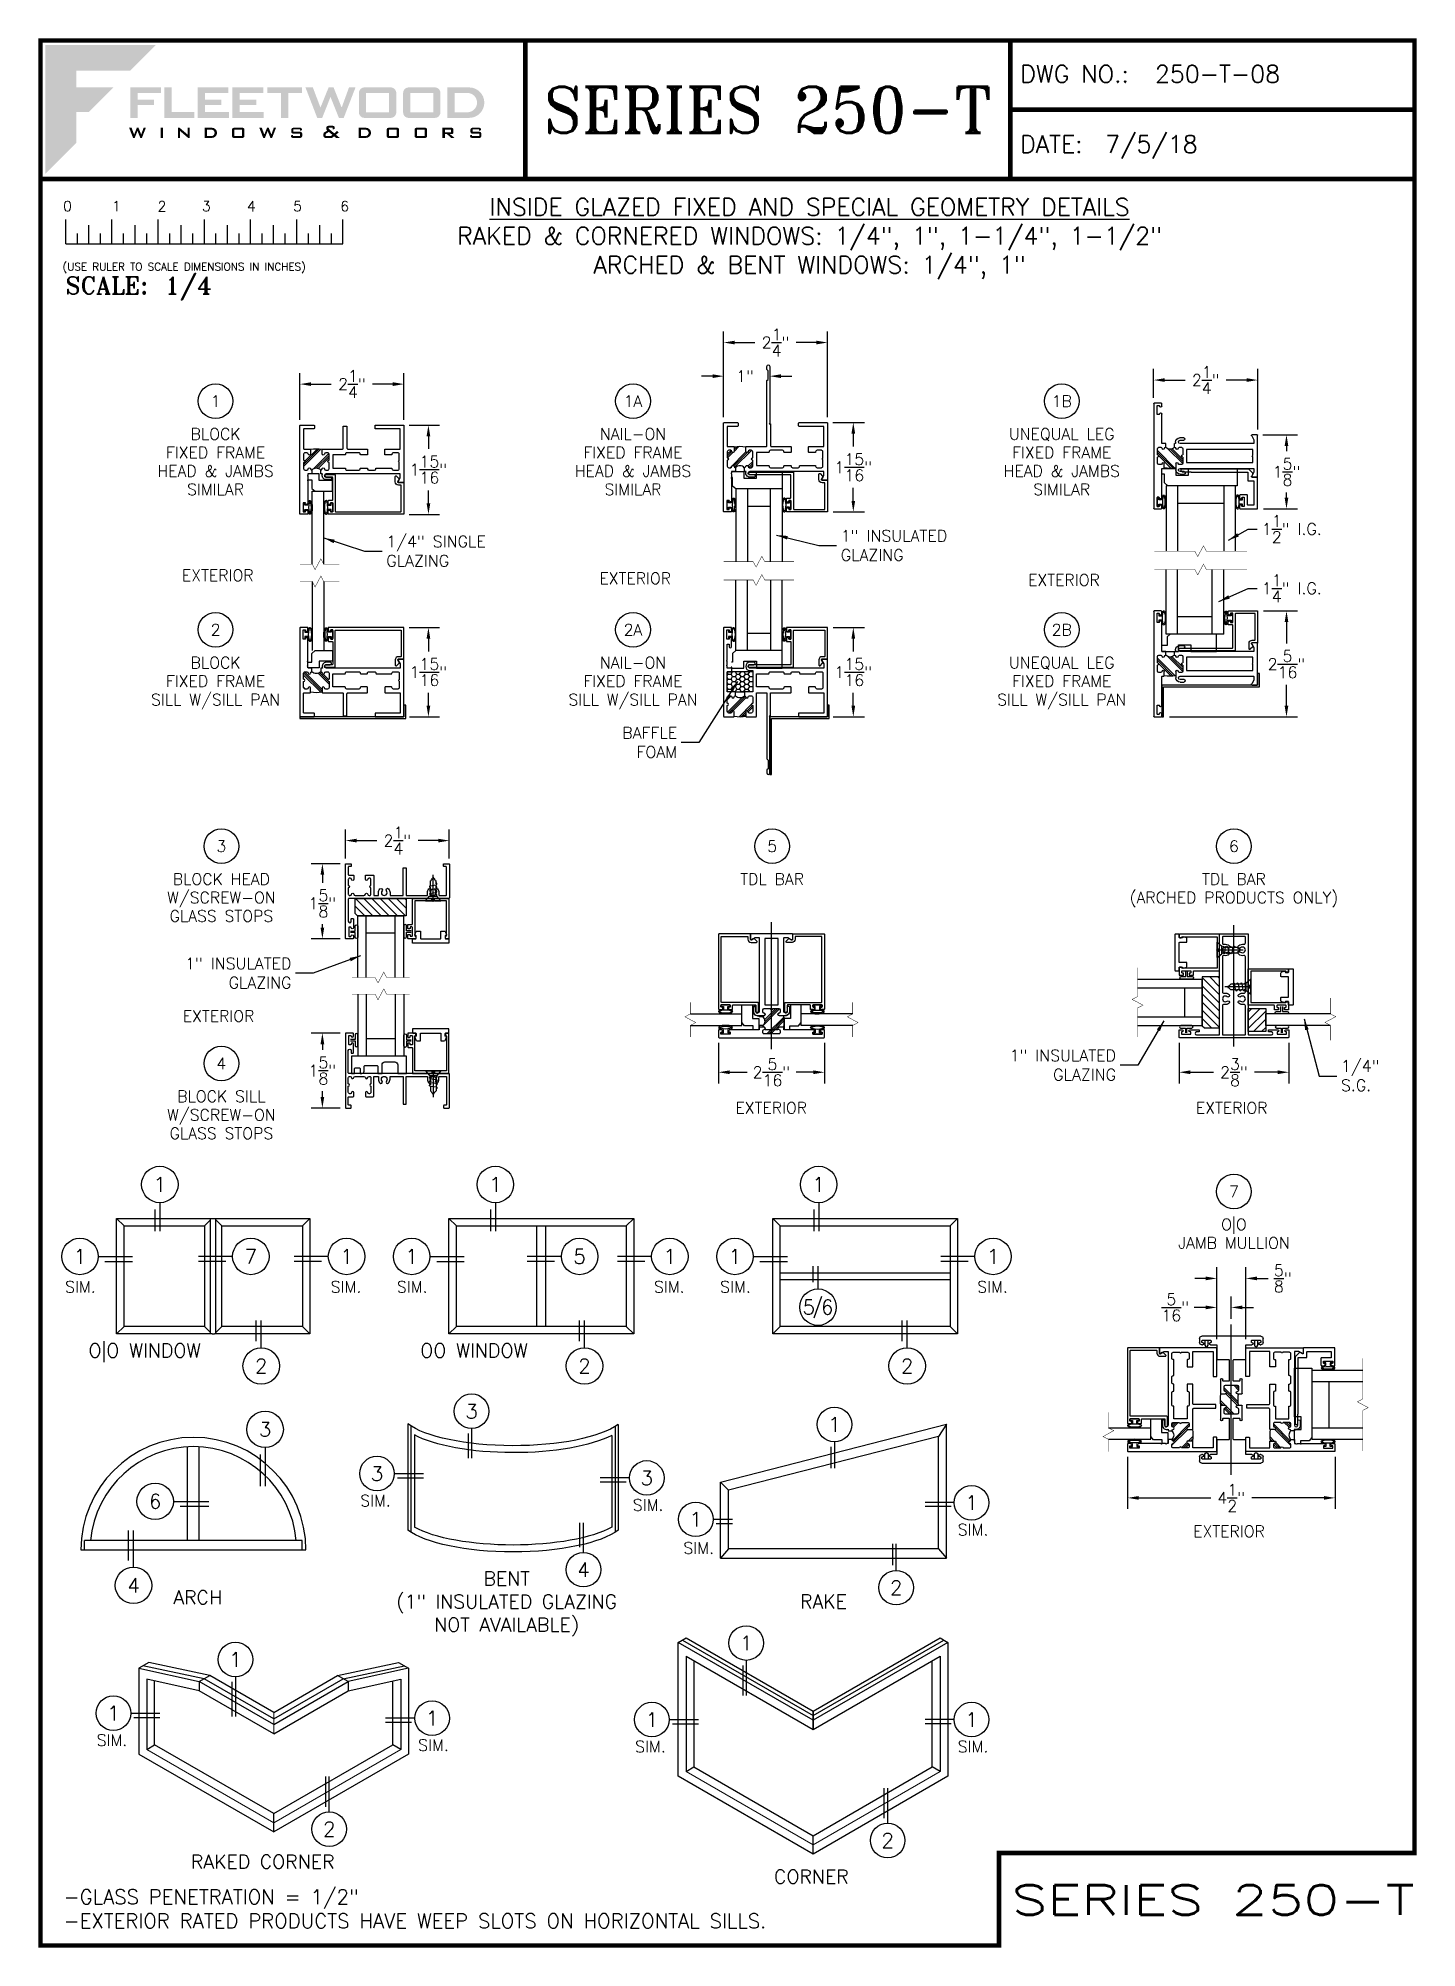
# Paper-space layout 'QUARTER SCALE' of a CAD drawing. Extents: x 0.3 to 7.8, y 0 to 10.3.
# The model-space entities are those that its viewports show. They can reach past a viewport. Long polylines and large blocks are cut down to what shows.
import ezdxf
from ezdxf.enums import TextEntityAlignment as Align

# ---------------------------------------------------------------- set-up
doc = ezdxf.new("R2010")
doc.units = 0
doc.header["$MEASUREMENT"] = 0
doc.linetypes.add('CENTER2', pattern=[1.125, 0.75, -0.125, 0.125, -0.125])
doc.layers.get('0').update_dxf_attribs({"linetype": 'CONTINUOUS'})
doc.layers.get('Defpoints').update_dxf_attribs({"linetype": 'CONTINUOUS'})
for name, color, linetype in [('CENTERLINE', 40, 'CENTER2'), ('DIM', 7, 'CONTINUOUS'), ('ELEV_FRAME', 1, 'CONTINUOUS'), ('ELEV_TEXT', 7, 'CONTINUOUS'), ('ELEVATION', 7, 'CONTINUOUS'), ('FRAME', 1, 'CONTINUOUS'), ('GLASS', 7, 'CONTINUOUS'), ('GLAZING', 7, 'CONTINUOUS'), ('MISC', 7, 'CONTINUOUS'), ('SEAL', 7, 'CONTINUOUS'), ('SETTING_BLOCK', 4, 'CONTINUOUS'), ('TEXT', 7, 'CONTINUOUS'), ('TITLE-BLOCK', 7, 'CONTINUOUS'), ('TITLE_BLOCK', 7, 'CONTINUOUS')]:
    doc.layers.add(name, color=color, linetype=linetype)
doc.layers.add('VP', color=40, linetype='CONTINUOUS', plot=False)
doc.layers.get('VP').off()
doc.styles.add('ROMANS', font='romans')
doc.styles.add('ROMANT', font='romant')
doc.styles.add('SIMPLEX-050', font='simplex.shx', dxfattribs={"height": 0.05})
doc.styles.add('SIMPLEX-094', font='simplex.shx', dxfattribs={"height": 0.094})
doc.styles.get("Standard").update_dxf_attribs({"font": 'simplex.shx'})
doc.dimstyles.new('QUARTER SCALE', dxfattribs={"dimtxt": 0.0625, "dimasz": 0.06, "dimexe": 0.06, "dimexo": 0.031, "dimgap": 0.039, "dimtad": 0, "dimtih": 1, "dimtoh": 1, "dimdec": 4, "dimzin": 0, "dimdsep": 46, "dimlunit": 4, "dimtxsty": 'Standard', "dimcen": 0.09, "dimadec": 0, "dimazin": 0, "dimtfac": 1, "dimtdec": 4, "dimtofl": 0, "dimtmove": 0, "dimatfit": 3, "dimfxl": 0, "dimtolj": 1, "dimtzin": 0, "dimarcsym": 0})

psp = doc.layouts.new('QUARTER SCALE')

# ---------------------------------------------------------------- texts
at = {"layer": 'ELEV_TEXT', "color": 7}
psp.add_text('ARCH', height=0.075, dxfattribs=at).set_placement((1.032401, 1.847144))
at = {"layer": 'ELEV_TEXT', "color": 7, "char_height": 0.075}
for s, insert, width, attachment_point in [('O|O WINDOW', (0.572713, 3.2578), 1.00908216, 1), ('OO WINDOW', (2.368713, 3.2578), 1.00908216, 1), ('BENT\\P(1" INSULATED GLAZING NOT AVAILABLE)', (2.836389, 2.024077), 1.53606013, 2), ('RAKE', (4.424263, 1.899279), 1.00908216, 1), ('RAKED CORNER', (1.12678, 0.491025), 1.00908216, 1), ('CORNER', (4.283295, 0.41036), 1.00908216, 1)]:
    psp.add_mtext(s, dxfattribs=dict(at, insert=insert, width=width, attachment_point=attachment_point))
at = {"layer": 'ELEVATION'}
for s, p in [('1', (0.958846, 4.119483)), ('1', (2.775522, 4.119483)), ('1', (4.525522, 4.119483)), ('1', (0.526475, 3.729871)), ('7', (1.451722, 3.729871)), ('1', (1.969745, 3.729871)), ('1', (2.322475, 3.729871)), ('5', (3.231388, 3.729871)), ('1', (3.719745, 3.729871)), ('1', (4.072475, 3.729871)), ('1', (5.469745, 3.729871)), ('5', (4.472105, 3.455519)), ('6', (4.572105, 3.455519)), ('2', (1.507779, 3.136927)), ('2', (3.257779, 3.136927)), ('2', (5.004505, 3.136927)), ('3', (2.646798, 2.891853)), ('3', (1.528898, 2.79385)), ('1', (4.610984, 2.820506)), ('3', (2.134687, 2.554317)), ('3', (3.594827, 2.530823)), ('6', (0.933575, 2.404238)), ('1', (5.353353, 2.396815)), ('1', (3.860469, 2.306904)), ('4', (3.252143, 2.034414)), ('4', (0.816481, 1.94935)), ('2', (4.945093, 1.937042)), ('1', (4.133246, 1.637384)), ('1', (1.368353, 1.547851)), ('1', (0.707626, 1.257372)), ('1', (2.432765, 1.230454)), ('1', (3.622826, 1.222763)), ('1', (5.353353, 1.222763)), ('2', (1.876154, 0.630131)), ('2', (4.899122, 0.568605))]:
    psp.add_text(s, height=0.078469, dxfattribs=at).set_placement(p, align=Align.MIDDLE_CENTER)
at = {"layer": 'TEXT'}
for s, p in [('1', (1.260779, 8.360013)), ('1A', (3.520445, 8.360013)), ('1B', (5.841393, 8.360013)), ('2', (1.260779, 7.122278)), ('2A', (3.520445, 7.122278)), ('2B', (5.841393, 7.122278)), ('3', (1.29216, 5.950744)), ('5', (4.273579, 5.950744)), ('6', (6.773579, 5.950744)), ('4', (1.29216, 4.774531)), ('7', (6.773579, 4.081287))]:
    psp.add_text(s, height=0.062, dxfattribs=at).set_placement(p, align=Align.MIDDLE_CENTER)
for s, p in [('BLOCK', (1.260779, 8.15083)), ('NAIL-ON', (3.520445, 8.15083)), ('UNEQUAL LEG', (5.841393, 8.15083)), ('FIXED FRAME', (1.260779, 8.05083)), ('FIXED FRAME', (3.520445, 8.05083)), ('FIXED FRAME', (5.841393, 8.05083)), ('HEAD & JAMBS', (1.260779, 7.95083)), ('HEAD & JAMBS', (3.520445, 7.95083)), ('HEAD & JAMBS', (5.841393, 7.95083)), ('SIMILAR', (1.260779, 7.85083)), ('SIMILAR', (3.520445, 7.85083)), ('SIMILAR', (5.841393, 7.85083)), ('BLOCK', (1.260779, 6.913094)), ('NAIL-ON', (3.520445, 6.913094)), ('UNEQUAL LEG', (5.841393, 6.913094)), ('FIXED FRAME', (1.260779, 6.813094)), ('FIXED FRAME', (3.520445, 6.813094)), ('FIXED FRAME', (5.841393, 6.813094)), ('SILL W/SILL PAN', (1.260779, 6.713094)), ('SILL W/SILL PAN', (3.520445, 6.713094)), ('SILL W/SILL PAN', (5.841393, 6.713094)), ('BLOCK HEAD', (1.29216, 5.74156)), ('TDL BAR', (4.273579, 5.74156)), ('TDL BAR', (6.773579, 5.74156)), ('W/SCREW-ON', (1.29216, 5.64156)), ('(ARCHED PRODUCTS ONLY)', (6.773579, 5.64156)), ('GLASS STOPS', (1.29216, 5.54156)), ('BLOCK SILL', (1.29216, 4.565348)), ('W/SCREW-ON', (1.29216, 4.465348)), ('GLASS STOPS', (1.29216, 4.365348)), ('O|O', (6.773579, 3.872103)), ('JAMB MULLION', (6.773579, 3.772103))]:
    psp.add_text(s, height=0.062, dxfattribs=at).set_placement(p, align=Align.CENTER)
for p in [(1.078898, 7.385905), (3.338564, 7.369351), (5.659512, 7.360612), (1.082923, 4.999855), (4.074854, 4.503114), (6.567604, 4.503114), (6.553333, 2.210651)]:
    psp.add_text('EXTERIOR', height=0.062, dxfattribs=at).set_placement(p)
for s, insert, char_height, width, attachment_point in [('\\A1;{\\LINSIDE GLAZED FIXED AND SPECIAL GEOMETRY DETAILS\\P}RAKED & CORNERED WINDOWS: 1/4", 1", 1-1/4", 1-1/2"\\PARCHED & BENT WINDOWS: 1/4", 1"', (4.476626, 9.238991), 0.094, 5.24404018, 5), ('1" INSULATED GLAZING', (4.645241, 7.57863), 0.0625, 0.68680556, 4), ('\\A1;1{\\H1.008x;\\S1/2;}" I.G.', (6.924487, 7.667617), 0.0625, 0.68680556, 4), ('1/4" SINGLE\\PGLAZING', (2.18507, 7.547709), 0.0625, 0.68680556, 4), ('\\A1;1{\\H1.008x;\\S1/4;}" I.G.', (6.924487, 7.346368), 0.0625, 0.68680556, 4), ('BAFFLE\\PFOAM', (3.759572, 6.512326), 0.0625, 0.68680556, 6), ('1" INSULATED GLAZING', (1.671506, 5.2636), 0.0625, 0.68680556, 6), ('1" INSULATED GLAZING', (6.135117, 4.765769), 0.0625, 0.68680556, 6), ('1/4"\\PS.G.', (7.353211, 4.70843), 0.0625, 0.68680556, 4), ('SIM.', (0.6124, 3.596537), 0.0625, 0.19067912, 3), ('SIM.', (1.883821, 3.596537), 0.0625, 0.19067912, 1), ('SIM.', (2.4084, 3.596537), 0.0625, 0.19067912, 3), ('SIM.', (3.633821, 3.596537), 0.0625, 0.19067912, 1), ('SIM.', (4.1584, 3.596537), 0.0625, 0.19067912, 3), ('SIM.', (5.383821, 3.596537), 0.0625, 0.19067912, 1), ('SIM.', (2.209927, 2.439723), 0.0625, 0.19067912, 3), ('SIM.', (3.519587, 2.416228), 0.0625, 0.19067912, 1), ('SIM.', (5.278114, 2.28222), 0.0625, 0.19067912, 1), ('SIM.', (3.793427, 2.182728), 0.0625, 0.19067912, 1), ('SIM.', (0.782865, 1.142777), 0.0625, 0.19067912, 3), ('SIM.', (2.357526, 1.115859), 0.0625, 0.19067912, 1), ('SIM.', (3.698065, 1.108168), 0.0625, 0.19067912, 3), ('SIM.', (5.278114, 1.108168), 0.0625, 0.19067912, 1), ('\\A1;-GLASS PENETRATION = 1/2"\\P-EXTERIOR RATED PRODUCTS HAVE WEEP SLOTS ON HORIZONTAL SILLS.', (0.438001, 0.302363), 0.078, 4.60908005, 1)]:
    psp.add_mtext(s, dxfattribs=dict(at, insert=insert, char_height=char_height, width=width, attachment_point=attachment_point))

msp = doc.modelspace()

# ---------------------------------------------------------------- blocks, each defined once
blk = doc.blocks.new('*D9')
at = {"layer": 'Defpoints', "color": 0}
for p in [(6.477, 4.917), (7.07, 4.917), (7.07, 4.727)]:
    blk.add_point(p, dxfattribs=at)
at = {"layer": 'DIM', "color": 0, "lineweight": -2}
for p, q in [((6.477, 4.886), (6.477, 4.667)), ((7.07, 4.886), (7.07, 4.667)), ((6.537, 4.727), (6.663, 4.727)), ((7.01, 4.727), (6.884, 4.727))]:
    blk.add_line(p, q, dxfattribs=at)
at = {"layer": 'DIM', "color": 0}
for points in [[(6.537, 4.737), (6.537, 4.717), (6.477, 4.727)], [(7.01, 4.737), (7.01, 4.717), (7.07, 4.727)]]:
    blk.add_solid(points, dxfattribs=at)
at = {"layer": 'DIM', "color": 0, "insert": (6.774, 4.727), "char_height": 0.0625, "attachment_point": 5}
blk.add_mtext('\\A1;2{\\H1.000000x;\\S3/8;}"', dxfattribs=at)
blk = doc.blocks.new('*D10')
at = {"layer": 'Defpoints', "color": 0}
for p in [(1.966, 5.856), (1.839, 5.45), (1.966, 5.45)]:
    blk.add_point(p, dxfattribs=at)
at = {"layer": 'DIM', "color": 0, "lineweight": -2}
for p, q in [((1.935, 5.856), (1.779, 5.856)), ((1.839, 5.796), (1.839, 5.753)), ((1.839, 5.51), (1.839, 5.529)), ((1.935, 5.45), (1.779, 5.45))]:
    blk.add_line(p, q, dxfattribs=at)
at = {"layer": 'DIM', "color": 0}
for points in [[(1.829, 5.796), (1.849, 5.796), (1.839, 5.856)], [(1.829, 5.51), (1.849, 5.51), (1.839, 5.45)]]:
    blk.add_solid(points, dxfattribs=at)
at = {"layer": 'DIM', "color": 0, "insert": (1.839, 5.641), "char_height": 0.0625, "attachment_point": 5}
blk.add_mtext('\\A1;1{\\H1.000000x;\\S5/8;}"', dxfattribs=at)
blk = doc.blocks.new('*D11')
at = {"layer": 'Defpoints', "color": 0}
for p in [(1.839, 4.939), (1.966, 4.939), (1.966, 4.533)]:
    blk.add_point(p, dxfattribs=at)
at = {"layer": 'DIM', "color": 0, "lineweight": -2}
for p, q in [((1.935, 4.939), (1.779, 4.939)), ((1.839, 4.879), (1.839, 4.848)), ((1.839, 4.593), (1.839, 4.624)), ((1.935, 4.533), (1.779, 4.533))]:
    blk.add_line(p, q, dxfattribs=at)
at = {"layer": 'DIM', "color": 0}
for points in [[(1.829, 4.879), (1.849, 4.879), (1.839, 4.939)], [(1.829, 4.593), (1.849, 4.593), (1.839, 4.533)]]:
    blk.add_solid(points, dxfattribs=at)
at = {"layer": 'DIM', "color": 0, "insert": (1.839, 4.736), "char_height": 0.0625, "attachment_point": 5}
blk.add_mtext('\\A1;1{\\H1.000000x;\\S5/8;}"', dxfattribs=at)
blk = doc.blocks.new('*D22')
at = {"layer": 'Defpoints', "color": 0}
for p in [(3.984, 4.917), (4.557, 4.917), (4.557, 4.727)]:
    blk.add_point(p, dxfattribs=at)
at = {"layer": 'DIM', "color": 0, "lineweight": -2}
for p, q in [((3.984, 4.886), (3.984, 4.667)), ((4.557, 4.886), (4.557, 4.667)), ((4.044, 4.727), (4.138, 4.727)), ((4.497, 4.727), (4.403, 4.727))]:
    blk.add_line(p, q, dxfattribs=at)
at = {"layer": 'DIM', "color": 0}
for points in [[(4.044, 4.737), (4.044, 4.717), (3.984, 4.727)], [(4.497, 4.737), (4.497, 4.717), (4.557, 4.727)]]:
    blk.add_solid(points, dxfattribs=at)
at = {"layer": 'DIM', "color": 0, "insert": (4.27, 4.727), "char_height": 0.0625, "attachment_point": 5}
blk.add_mtext('\\A1;2{\\H1.000000x;\\S5/16;}"', dxfattribs=at)
blk = doc.blocks.new('*D23')
at = {"layer": 'Defpoints', "color": 0}
for p in [(4.011, 8.495), (4.261, 8.549), (4.011, 8.242)]:
    blk.add_point(p, dxfattribs=at)
at = {"layer": 'DIM', "color": 0, "lineweight": -2}
for p, q in [((3.951, 8.495), (3.891, 8.495)), ((4.011, 8.273), (4.011, 8.555)), ((4.261, 8.518), (4.261, 8.435)), ((4.321, 8.495), (4.381, 8.495))]:
    blk.add_line(p, q, dxfattribs=at)
at = {"layer": 'DIM', "color": 0}
for points in [[(3.951, 8.505), (3.951, 8.485), (4.011, 8.495)], [(4.321, 8.505), (4.321, 8.485), (4.261, 8.495)]]:
    blk.add_solid(points, dxfattribs=at)
at = {"layer": 'DIM', "color": 0, "insert": (4.127, 8.495), "char_height": 0.0625, "attachment_point": 5}
blk.add_mtext('\\A1;1"', dxfattribs=at)
blk = doc.blocks.new('*D25')
at = {"layer": 'Defpoints', "color": 0}
for p in [(6.902, 8.474), (6.339, 8.347), (6.902, 8.175)]:
    blk.add_point(p, dxfattribs=at)
at = {"layer": 'DIM', "color": 0, "lineweight": -2}
for p, q in [((6.339, 8.378), (6.339, 8.534)), ((6.902, 8.206), (6.902, 8.534)), ((6.399, 8.474), (6.509, 8.474)), ((6.842, 8.474), (6.732, 8.474))]:
    blk.add_line(p, q, dxfattribs=at)
at = {"layer": 'DIM', "color": 0}
for points in [[(6.399, 8.484), (6.399, 8.464), (6.339, 8.474)], [(6.842, 8.484), (6.842, 8.464), (6.902, 8.474)]]:
    blk.add_solid(points, dxfattribs=at)
at = {"layer": 'DIM', "color": 0, "insert": (6.621, 8.474), "char_height": 0.0625, "attachment_point": 5}
blk.add_mtext('\\A1;2{\\H1.000000x;\\S1/4;}"', dxfattribs=at)
blk = doc.blocks.new('*D26')
at = {"layer": 'Defpoints', "color": 0}
for p in [(6.899, 8.177), (6.902, 7.777), (7.058, 7.777)]:
    blk.add_point(p, dxfattribs=at)
at = {"layer": 'DIM', "color": 0, "lineweight": -2}
for p, q in [((6.93, 8.177), (7.118, 8.177)), ((7.058, 8.117), (7.058, 8.089)), ((7.058, 7.837), (7.058, 7.865)), ((6.933, 7.777), (7.118, 7.777))]:
    blk.add_line(p, q, dxfattribs=at)
at = {"layer": 'DIM', "color": 0}
for points in [[(7.048, 8.117), (7.068, 8.117), (7.058, 8.177)], [(7.048, 7.837), (7.068, 7.837), (7.058, 7.777)]]:
    blk.add_solid(points, dxfattribs=at)
at = {"layer": 'DIM', "color": 0, "insert": (7.058, 7.977), "char_height": 0.0625, "attachment_point": 5}
blk.add_mtext('\\A1;1{\\H1.000000x;\\S5/8;}"', dxfattribs=at)
blk = doc.blocks.new('*D30')
at = {"layer": 'Defpoints', "color": 0}
for p in [(2.526, 5.981), (1.964, 5.853), (2.526, 5.853)]:
    blk.add_point(p, dxfattribs=at)
at = {"layer": 'DIM', "color": 0, "lineweight": -2}
for p, q in [((1.964, 5.884), (1.964, 6.041)), ((2.526, 5.884), (2.526, 6.041)), ((2.024, 5.981), (2.133, 5.981)), ((2.466, 5.981), (2.357, 5.981))]:
    blk.add_line(p, q, dxfattribs=at)
at = {"layer": 'DIM', "color": 0}
for points in [[(2.024, 5.991), (2.024, 5.971), (1.964, 5.981)], [(2.466, 5.991), (2.466, 5.971), (2.526, 5.981)]]:
    blk.add_solid(points, dxfattribs=at)
at = {"layer": 'DIM', "color": 0, "insert": (2.245, 5.981), "char_height": 0.0625, "attachment_point": 5}
blk.add_mtext('\\A1;2{\\H1.000000x;\\S1/4;}"', dxfattribs=at)
blk = doc.blocks.new('*D32')
at = {"layer": 'Defpoints', "color": 0}
for p in [(6.198, 2.676), (7.321, 2.676), (7.321, 2.423)]:
    blk.add_point(p, dxfattribs=at)
at = {"layer": 'DIM', "color": 0, "lineweight": -2}
for p, q in [((6.198, 2.645), (6.198, 2.363)), ((7.321, 2.645), (7.321, 2.363)), ((6.258, 2.423), (6.649, 2.423)), ((7.261, 2.423), (6.87, 2.423))]:
    blk.add_line(p, q, dxfattribs=at)
at = {"layer": 'DIM', "color": 0}
for points in [[(6.258, 2.433), (6.258, 2.413), (6.198, 2.423)], [(7.261, 2.433), (7.261, 2.413), (7.321, 2.423)]]:
    blk.add_solid(points, dxfattribs=at)
at = {"layer": 'DIM', "color": 0, "insert": (6.759, 2.423), "char_height": 0.0625, "attachment_point": 5}
blk.add_mtext('\\A1;4{\\H1.000000x;\\S1/2;}"', dxfattribs=at)
blk = doc.blocks.new('*D33')
at = {"layer": 'Defpoints', "color": 0}
for p in [(6.681, 3.454), (6.759, 3.361), (6.681, 3.251)]:
    blk.add_point(p, dxfattribs=at)
at = {"layer": 'DIM', "color": 0, "lineweight": -2}
for p, q in [((6.621, 3.454), (6.559, 3.454)), ((6.681, 3.282), (6.681, 3.514)), ((6.759, 3.392), (6.759, 3.514)), ((6.819, 3.454), (6.879, 3.454))]:
    blk.add_line(p, q, dxfattribs=at)
at = {"layer": 'DIM', "color": 0}
for points in [[(6.621, 3.464), (6.621, 3.444), (6.681, 3.454)], [(6.819, 3.464), (6.819, 3.444), (6.759, 3.454)]]:
    blk.add_solid(points, dxfattribs=at)
at = {"layer": 'DIM', "color": 0, "insert": (6.456, 3.454), "char_height": 0.0625, "attachment_point": 5}
blk.add_mtext('\\A1;{\\H1x;\\S5/16;}"', dxfattribs=at)
blk = doc.blocks.new('*D34')
at = {"layer": 'Defpoints', "color": 0}
for p in [(6.681, 3.611), (6.681, 3.251), (6.838, 3.251)]:
    blk.add_point(p, dxfattribs=at)
at = {"layer": 'DIM', "color": 0, "lineweight": -2}
for p, q in [((6.681, 3.282), (6.681, 3.671)), ((6.838, 3.282), (6.838, 3.671)), ((6.621, 3.611), (6.561, 3.611)), ((6.898, 3.611), (6.958, 3.611))]:
    blk.add_line(p, q, dxfattribs=at)
at = {"layer": 'DIM', "color": 0}
for points in [[(6.621, 3.621), (6.621, 3.601), (6.681, 3.611)], [(6.898, 3.621), (6.898, 3.601), (6.838, 3.611)]]:
    blk.add_solid(points, dxfattribs=at)
at = {"layer": 'DIM', "color": 0, "insert": (7.038, 3.611), "char_height": 0.0625, "attachment_point": 5}
blk.add_mtext('\\A1;{\\H1x;\\S5/8;}"', dxfattribs=at)
blk = doc.blocks.new('*D88')
at = {"layer": 'Defpoints', "color": 0}
for p in [(2.277, 7.134), (2.28, 6.651), (2.413, 6.651)]:
    blk.add_point(p, dxfattribs=at)
at = {"layer": 'DIM', "color": 0, "lineweight": -2}
for p, q in [((2.308, 7.134), (2.473, 7.134)), ((2.413, 7.074), (2.413, 7.005)), ((2.413, 6.711), (2.413, 6.781)), ((2.311, 6.651), (2.473, 6.651))]:
    blk.add_line(p, q, dxfattribs=at)
at = {"layer": 'DIM', "color": 0}
for points in [[(2.403, 7.074), (2.423, 7.074), (2.413, 7.134)], [(2.403, 6.711), (2.423, 6.711), (2.413, 6.651)]]:
    blk.add_solid(points, dxfattribs=at)
at = {"layer": 'DIM', "color": 0, "insert": (2.413, 6.893), "char_height": 0.0625, "attachment_point": 5}
blk.add_mtext('\\A1;1{\\H1.000000x;\\S15/16;}"', dxfattribs=at)
blk = doc.blocks.new('*D97')
at = {"layer": 'Defpoints', "color": 0}
for p in [(2.28, 8.452), (1.717, 8.228), (2.28, 8.228)]:
    blk.add_point(p, dxfattribs=at)
at = {"layer": 'DIM', "color": 0, "lineweight": -2}
for p, q in [((1.717, 8.259), (1.717, 8.512)), ((2.28, 8.259), (2.28, 8.512)), ((1.777, 8.452), (1.887, 8.452)), ((2.22, 8.452), (2.11, 8.452))]:
    blk.add_line(p, q, dxfattribs=at)
at = {"layer": 'DIM', "color": 0}
for points in [[(1.777, 8.462), (1.777, 8.442), (1.717, 8.452)], [(2.22, 8.462), (2.22, 8.442), (2.28, 8.452)]]:
    blk.add_solid(points, dxfattribs=at)
at = {"layer": 'DIM', "color": 0, "insert": (1.999, 8.452), "char_height": 0.0625, "attachment_point": 5}
blk.add_mtext('\\A1;2{\\H1.000000x;\\S1/4;}"', dxfattribs=at)
blk = doc.blocks.new('*D98')
at = {"layer": 'Defpoints', "color": 0}
for p in [(2.277, 8.23), (2.277, 7.747), (2.413, 7.747)]:
    blk.add_point(p, dxfattribs=at)
at = {"layer": 'DIM', "color": 0, "lineweight": -2}
for p, q in [((2.308, 8.23), (2.473, 8.23)), ((2.413, 8.17), (2.413, 8.101)), ((2.413, 7.807), (2.413, 7.877)), ((2.308, 7.747), (2.473, 7.747))]:
    blk.add_line(p, q, dxfattribs=at)
at = {"layer": 'DIM', "color": 0}
for points in [[(2.403, 8.17), (2.423, 8.17), (2.413, 8.23)], [(2.403, 7.807), (2.423, 7.807), (2.413, 7.747)]]:
    blk.add_solid(points, dxfattribs=at)
at = {"layer": 'DIM', "color": 0, "insert": (2.413, 7.989), "char_height": 0.0625, "attachment_point": 5}
blk.add_mtext('\\A1;1{\\H1.000000x;\\S15/16;}"', dxfattribs=at)
blk = doc.blocks.new('Quarter')
for p, q in [((0.137, -0.35), (0.137, -0.219)), ((0.2, -0.35), (0.2, -0.294)), ((0.262, -0.35), (0.262, -0.249)), ((0.325, -0.35), (0.325, -0.294)), ((0.387, -0.35), (0.387, -0.219)), ((0.45, -0.35), (0.45, -0.294)), ((0.512, -0.35), (0.512, -0.249)), ((0.575, -0.35), (0.575, -0.294)), ((0.637, -0.35), (0.637, -0.219)), ((0.7, -0.35), (0.7, -0.294)), ((0.762, -0.35), (0.762, -0.249)), ((0.825, -0.35), (0.825, -0.294)), ((0.887, -0.35), (0.887, -0.219)), ((0.95, -0.35), (0.95, -0.294)), ((1.012, -0.35), (1.012, -0.249)), ((1.075, -0.35), (1.075, -0.294)), ((1.137, -0.35), (1.137, -0.219)), ((1.2, -0.35), (1.2, -0.294)), ((1.262, -0.35), (1.262, -0.249)), ((1.325, -0.35), (1.325, -0.294)), ((1.387, -0.35), (1.387, -0.219)), ((1.45, -0.35), (1.45, -0.294)), ((1.512, -0.35), (1.512, -0.249)), ((1.575, -0.35), (1.575, -0.294)), ((1.637, -0.35), (1.637, -0.219)), ((0.137, -0.35), (1.637, -0.35))]:
    blk.add_line(p, q)
for s, p in [('0', (0.123, -0.174)), ('1', (0.387, -0.174)), ('2', (0.634, -0.175)), ('3', (0.874, -0.174)), ('4', (1.118, -0.175)), ('5', (1.368, -0.174)), ('6', (1.623, -0.174))]:
    blk.add_text(s, height=0.055).set_placement(p)
at = {"style": 'ROMANS'}
blk.add_text('(USE RULER TO SCALE DIMENSIONS IN INCHES)', height=0.04115, dxfattribs=at).set_placement((0.12, -0.495))
blk = doc.blocks.new('Fleetwood_Logo_6-10-15')
h = blk.add_hatch(color=154)
h.dxf.hatch_style = 1
h.paths.add_polyline_path([(0.2526, -0.0017), (0.0019, -0.0017), (0.0019, -0.2942), (0.0725, -0.2236), (0.0725, -0.1535), (0.1007, -0.1535), (0.1567, -0.0976), (0.0725, -0.0976), (0.0725, -0.0596), (0.1946, -0.0596)])
h = blk.add_hatch(color=251)
h.dxf.hatch_style = 1
h.paths.add_polyline_path([(0.2487, -0.1256), (0.2112, -0.1256), (0.2112, -0.1102), (0.2647, -0.1102), (0.2647, -0.0976), (0.1946, -0.0976), (0.1946, -0.1667), (0.2112, -0.1667), (0.2112, -0.1377), (0.2487, -0.1377)])
h = blk.add_hatch(color=251)
h.dxf.hatch_style = 1
h.paths.add_polyline_path([(0.2886, -0.0976), (0.272, -0.0976), (0.272, -0.1667), (0.3401, -0.1667), (0.3401, -0.1535), (0.2886, -0.1535)])
h = blk.add_hatch(color=251)
h.dxf.hatch_style = 1
h.paths.add_polyline_path([(0.4175, -0.0976), (0.3474, -0.0976), (0.3474, -0.1667), (0.4185, -0.1667), (0.4185, -0.1534), (0.364, -0.1534), (0.364, -0.1377), (0.4015, -0.1377), (0.4015, -0.1256), (0.364, -0.1256), (0.364, -0.1102), (0.4175, -0.1102)])
h = blk.add_hatch(color=251)
h.dxf.hatch_style = 1
h.paths.add_polyline_path([(0.4965, -0.0976), (0.4264, -0.0976), (0.4264, -0.1667), (0.4975, -0.1667), (0.4975, -0.1534), (0.443, -0.1534), (0.443, -0.1377), (0.4804, -0.1377), (0.4804, -0.1256), (0.443, -0.1256), (0.443, -0.1102), (0.4965, -0.1102)])
h = blk.add_hatch(color=251)
h.dxf.hatch_style = 1
h.paths.add_polyline_path([(0.5842, -0.0976), (0.5054, -0.0976), (0.5054, -0.1102), (0.5365, -0.1102), (0.5365, -0.1667), (0.5531, -0.1667), (0.5531, -0.1102), (0.5842, -0.1102)])
h = blk.add_hatch(color=251)
h.dxf.hatch_style = 1
h.paths.add_polyline_path([(0.6089, -0.0976), (0.5921, -0.0976), (0.6188, -0.1667), (0.63, -0.1667), (0.6489, -0.1192), (0.6679, -0.1667), (0.6789, -0.1667), (0.7056, -0.0976), (0.6908, -0.0976), (0.6742, -0.1433), (0.6558, -0.0976), (0.6446, -0.0976), (0.6261, -0.1433)])
h = blk.add_hatch(color=251)
h.dxf.hatch_style = 1
h.paths.add_polyline_path([(0.7853, -0.0976), (0.726, -0.0976, 0.414214), (0.7133, -0.1102), (0.7133, -0.154, 0.414214), (0.726, -0.1667), (0.7853, -0.1667, 0.414214), (0.798, -0.154), (0.798, -0.1102, 0.414214)])
h.paths.add_polyline_path([(0.7819, -0.1102), (0.7819, -0.154), (0.7294, -0.154), (0.7294, -0.1102)], flags=16)
h = blk.add_hatch(color=251)
h.dxf.hatch_style = 1
h.paths.add_polyline_path([(0.8856, -0.0976), (0.8262, -0.0976, 0.414214), (0.8136, -0.1102), (0.8136, -0.154, 0.414214), (0.8262, -0.1667), (0.8856, -0.1667, 0.414214), (0.8982, -0.154), (0.8982, -0.1102, 0.414214)])
h.paths.add_polyline_path([(0.8822, -0.1102), (0.8822, -0.154), (0.8296, -0.154), (0.8296, -0.1102)], flags=16)
h = blk.add_hatch(color=251)
h.dxf.hatch_style = 1
h.paths.add_polyline_path([(0.9632, -0.0976), (0.914, -0.0976), (0.914, -0.1667), (0.9632, -0.1667, 1)])
h.paths.add_polyline_path([(0.9301, -0.1102), (0.9593, -0.1102, -1), (0.9593, -0.154), (0.9301, -0.154)], flags=16)
h = blk.add_hatch(color=7)
h.dxf.hatch_style = 1
h.paths.add_polyline_path([(0.2301, -0.1891), (0.2251, -0.1891), (0.2196, -0.2043), (0.2134, -0.1891), (0.2097, -0.1891), (0.2035, -0.2043), (0.1978, -0.1891), (0.1922, -0.1891), (0.2011, -0.2121), (0.2048, -0.2121), (0.2112, -0.1963), (0.2175, -0.2121), (0.2212, -0.2121)])
h = blk.add_hatch(color=7)
h.dxf.hatch_style = 1
h.paths.add_polyline_path([(0.2691, -0.1891), (0.2637, -0.1891), (0.2637, -0.2118), (0.2637, -0.2121), (0.2691, -0.2121)])
h = blk.add_hatch(color=7)
h.dxf.hatch_style = 1
h.paths.add_polyline_path([(0.3077, -0.1964), (0.3259, -0.2121), (0.3298, -0.2121), (0.3298, -0.1891), (0.325, -0.1891), (0.325, -0.2047), (0.3067, -0.1891), (0.3029, -0.1891), (0.3029, -0.2121), (0.3077, -0.2121)])
h = blk.add_hatch(color=7)
h.dxf.hatch_style = 1
h.paths.add_polyline_path([(0.3801, -0.1891), (0.3637, -0.1891), (0.3637, -0.2121), (0.3801, -0.2121, 1)])
h.paths.add_polyline_path([(0.3691, -0.2079), (0.3691, -0.1933), (0.3788, -0.1933, -1), (0.3788, -0.2079)], flags=16)
h = blk.add_hatch(color=7)
h.dxf.hatch_style = 1
h.paths.add_polyline_path([(0.4537, -0.2079), (0.4537, -0.1933, 0.414214), (0.4495, -0.1891), (0.4297, -0.1891, 0.414214), (0.4255, -0.1933), (0.4255, -0.2079, 0.414214), (0.4297, -0.2121), (0.4495, -0.2121, 0.414214)])
h.paths.add_polyline_path([(0.4308, -0.2079), (0.4308, -0.1933), (0.4484, -0.1933), (0.4484, -0.2079)], flags=16)
h = blk.add_hatch(color=7)
h.dxf.hatch_style = 1
h.paths.add_polyline_path([(0.5253, -0.1891), (0.5203, -0.1891), (0.5148, -0.2043), (0.5087, -0.1891), (0.5049, -0.1891), (0.4988, -0.2043), (0.493, -0.1891), (0.4874, -0.1891), (0.4963, -0.2121), (0.5001, -0.2121), (0.5064, -0.1963), (0.5127, -0.2121), (0.5164, -0.2121)])
h = blk.add_hatch(color=7)
h.dxf.hatch_style = 1
h.paths.add_polyline_path([(0.5801, -0.1891), (0.5643, -0.1891, 0.414214), (0.56, -0.1933), (0.56, -0.1981, 0.414214), (0.5643, -0.2024), (0.58, -0.2024), (0.58, -0.2078), (0.5637, -0.2078), (0.5637, -0.2052), (0.5591, -0.2062), (0.5591, -0.2078, 0.414214), (0.5634, -0.2121), (0.5805, -0.2121, 0.414214), (0.5848, -0.2078), (0.5848, -0.2024, 0.414214), (0.5805, -0.1982), (0.5648, -0.1982), (0.5648, -0.193), (0.5798, -0.193), (0.5798, -0.1958), (0.5843, -0.1948), (0.5843, -0.1933, 0.414214)])
h = blk.add_hatch(color=7)
h.dxf.hatch_style = 1
h.paths.add_polyline_path([(0.645, -0.1913, -0.222262), (0.6447, -0.1906), (0.6447, -0.1892), (0.6535, -0.1892), (0.6535, -0.193), (0.6587, -0.1918), (0.6587, -0.189, 0.414214), (0.6544, -0.1847), (0.6437, -0.1847, 0.414214), (0.6394, -0.189), (0.6394, -0.1922, 0.222262), (0.6407, -0.1948), (0.6415, -0.1955), (0.6345, -0.1998, 0.260684), (0.6329, -0.2027), (0.6329, -0.2078, 0.414214), (0.6372, -0.2121), (0.6514, -0.2121, 0.17577), (0.6536, -0.2113), (0.657, -0.2085), (0.6614, -0.2121), (0.6699, -0.2121), (0.6613, -0.2049), (0.6676, -0.1997), (0.6637, -0.1964), (0.6574, -0.2017)])
h.paths.add_polyline_path([(0.6532, -0.2052), (0.6509, -0.2072, -0.17577), (0.6502, -0.2074), (0.6382, -0.2074), (0.6382, -0.2033, -0.260684), (0.6387, -0.2025), (0.6451, -0.1985)], flags=16)
h = blk.add_hatch(color=7)
h.dxf.hatch_style = 1
h.paths.add_polyline_path([(0.7294, -0.1891), (0.713, -0.1891), (0.713, -0.2121), (0.7294, -0.2121, 1)])
h.paths.add_polyline_path([(0.7184, -0.2079), (0.7184, -0.1933), (0.7281, -0.1933, -1), (0.7281, -0.2079)], flags=16)
h = blk.add_hatch(color=7)
h.dxf.hatch_style = 1
h.paths.add_polyline_path([(0.8045, -0.2079), (0.8045, -0.1933, 0.414214), (0.8003, -0.1891), (0.7805, -0.1891, 0.414214), (0.7763, -0.1933), (0.7763, -0.2079, 0.414214), (0.7805, -0.2121), (0.8003, -0.2121, 0.414214)])
h.paths.add_polyline_path([(0.7816, -0.2079), (0.7816, -0.1933), (0.7992, -0.1933), (0.7992, -0.2079)], flags=16)
h = blk.add_hatch(color=7)
h.dxf.hatch_style = 1
h.paths.add_polyline_path([(0.8678, -0.2079), (0.8678, -0.1933, 0.414214), (0.8636, -0.1891), (0.8438, -0.1891, 0.414214), (0.8396, -0.1933), (0.8396, -0.2079, 0.414214), (0.8438, -0.2121), (0.8636, -0.2121, 0.414214)])
h.paths.add_polyline_path([(0.8449, -0.2079), (0.8449, -0.1933), (0.8624, -0.1933), (0.8624, -0.2079)], flags=16)
h = blk.add_hatch(color=7)
h.dxf.hatch_style = 1
h.paths.add_polyline_path([(0.9277, -0.1993), (0.9277, -0.1933, 0.414214), (0.9235, -0.1891), (0.9028, -0.1891), (0.9028, -0.2121), (0.9082, -0.2121), (0.9082, -0.2035), (0.9131, -0.2035), (0.9224, -0.2121), (0.9303, -0.2121), (0.9197, -0.2035), (0.9235, -0.2035, 0.414214)])
h.paths.add_polyline_path([(0.9082, -0.1993), (0.9082, -0.1933), (0.9214, -0.1933, -0.414214), (0.9224, -0.1943), (0.9224, -0.1983, -0.414214), (0.9214, -0.1993)], flags=16)
h = blk.add_hatch(color=7)
h.dxf.hatch_style = 1
h.paths.add_polyline_path([(0.9867, -0.1982), (0.971, -0.1982), (0.971, -0.193), (0.9859, -0.193), (0.9859, -0.1958), (0.9905, -0.1948), (0.9905, -0.1933, 0.414214), (0.9863, -0.1891), (0.9705, -0.1891, 0.414214), (0.9662, -0.1933), (0.9662, -0.1981, 0.414214), (0.9705, -0.2024), (0.9862, -0.2024), (0.9862, -0.2078), (0.9699, -0.2078), (0.9699, -0.2052), (0.9653, -0.2062), (0.9653, -0.2078, 0.414214), (0.9696, -0.2121), (0.9867, -0.2121, 0.414214), (0.991, -0.2078), (0.991, -0.2024, 0.414214)])
blk = doc.blocks.new('A-SIZE_P_QS')
at = {"const_width": 0.025}
blk.add_lwpolyline([(7.751, 0.5), (7.751, 10.312), (0.313, 10.312), (0.313, 0), (5.501, 0), (5.501, 0.5)], close=True, dxfattribs=at)
for points in [[(2.938, 10.312), (2.938, 9.562)], [(5.563, 10.312), (5.563, 9.562)], [(5.563, 9.937), (7.751, 9.937)], [(0.313, 9.562), (7.751, 9.562)]]:
    blk.add_lwpolyline(points, dxfattribs=at)
at = {"xscale": 2.387023416083395, "yscale": 2.387023416083395, "zscale": 2.387023416083395}
blk.add_blockref('Fleetwood_Logo_6-10-15', (0.334, 10.291), dxfattribs=at)
blk.add_blockref('Quarter', (0.313, 9.562))
at = {"style": 'SIMPLEX-094'}
for s, p in [('DWG NO.:', (5.617, 10.084)), ('DATE:', (5.616, 9.704))]:
    blk.add_text(s, height=0.094, dxfattribs=at).set_placement(p)
for tag, p, style in [('DWG_NO', (6.346, 10.084), 'SIMPLEX-094'), ('DATE', (6.077, 9.704), 'SIMPLEX-094'), ('SCALE', (0.988, 8.939), 'ROMANT')]:
    blk.add_attdef(tag, p, '', height=0.094, dxfattribs=dict(style=style))
for tag, height, style, width, p, p2 in [('DWG_NO_F', 0.094, 'SIMPLEX-094', 1.745692, (6.347, 10.084), (7.683, 10.084)), ('PRODUCT', 0.25, 'ROMANT', 1.349007, (3.038, 9.812), (5.463, 9.812)), ('PRODUCT', 0.16, 'SIMPLEX-050', 20.447274, (5.57, 0.167), (7.751, 0.167))]:
    blk.add_attdef(tag, text='', height=height, dxfattribs=dict(style=style, width=width)).set_placement(p, p2, align=Align.FIT)
at = {"layer": 'TITLE_BLOCK', "style": 'ROMANT'}
blk.add_text('SCALE:', height=0.094, dxfattribs=at).set_placement((0.449, 8.939))
blk = doc.blocks.new('*D142')
at = {"layer": 'Defpoints', "color": 0}
for p in [(4.573, 7.134), (4.573, 6.651), (4.713, 6.651)]:
    blk.add_point(p, dxfattribs=at)
at = {"layer": 'TITLE-BLOCK', "color": 0, "lineweight": -2}
for p, q in [((4.604, 7.134), (4.773, 7.134)), ((4.713, 7.074), (4.713, 7.005)), ((4.713, 6.711), (4.713, 6.781)), ((4.604, 6.651), (4.773, 6.651))]:
    blk.add_line(p, q, dxfattribs=at)
at = {"layer": 'TITLE-BLOCK', "color": 0}
for points in [[(4.703, 7.074), (4.723, 7.074), (4.713, 7.134)], [(4.703, 6.711), (4.723, 6.711), (4.713, 6.651)]]:
    blk.add_solid(points, dxfattribs=at)
at = {"layer": 'TITLE-BLOCK', "color": 0, "insert": (4.713, 6.893), "char_height": 0.0625, "attachment_point": 5}
blk.add_mtext('\\A1;1{\\H1.000000x;\\S15/16;}"', dxfattribs=at)
blk = doc.blocks.new('*D143')
at = {"layer": 'Defpoints', "color": 0}
for p in [(4.011, 8.677), (4.011, 8.242), (4.573, 8.242)]:
    blk.add_point(p, dxfattribs=at)
at = {"layer": 'TITLE-BLOCK', "color": 0, "lineweight": -2}
for p, q in [((4.011, 8.273), (4.011, 8.737)), ((4.573, 8.273), (4.573, 8.737)), ((4.071, 8.677), (4.18, 8.677)), ((4.513, 8.677), (4.404, 8.677))]:
    blk.add_line(p, q, dxfattribs=at)
at = {"layer": 'TITLE-BLOCK', "color": 0}
for points in [[(4.071, 8.687), (4.071, 8.667), (4.011, 8.677)], [(4.513, 8.687), (4.513, 8.667), (4.573, 8.677)]]:
    blk.add_solid(points, dxfattribs=at)
at = {"layer": 'TITLE-BLOCK', "color": 0, "insert": (4.292, 8.677), "char_height": 0.0625, "attachment_point": 5}
blk.add_mtext('\\A1;2{\\H1.000000x;\\S1/4;}"', dxfattribs=at)
blk = doc.blocks.new('*D144')
at = {"layer": 'Defpoints', "color": 0}
for p in [(4.571, 8.244), (4.573, 7.76), (4.713, 7.76)]:
    blk.add_point(p, dxfattribs=at)
at = {"layer": 'TITLE-BLOCK', "color": 0, "lineweight": -2}
for p, q in [((4.602, 8.244), (4.773, 8.244)), ((4.713, 8.184), (4.713, 8.114)), ((4.713, 7.82), (4.713, 7.89)), ((4.604, 7.76), (4.773, 7.76))]:
    blk.add_line(p, q, dxfattribs=at)
at = {"layer": 'TITLE-BLOCK', "color": 0}
for points in [[(4.703, 8.184), (4.723, 8.184), (4.713, 8.244)], [(4.703, 7.82), (4.723, 7.82), (4.713, 7.76)]]:
    blk.add_solid(points, dxfattribs=at)
at = {"layer": 'TITLE-BLOCK', "color": 0, "insert": (4.713, 8.002), "char_height": 0.0625, "attachment_point": 5}
blk.add_mtext('\\A1;1{\\H1.000000x;\\S15/16;}"', dxfattribs=at)
blk = doc.blocks.new('*D145')
at = {"layer": 'Defpoints', "color": 0}
for p in [(6.902, 7.224), (7.058, 7.224), (6.393, 6.651)]:
    blk.add_point(p, dxfattribs=at)
at = {"layer": 'TITLE-BLOCK', "color": 0, "lineweight": -2}
for p, q in [((6.933, 7.224), (7.118, 7.224)), ((7.058, 7.164), (7.058, 7.048)), ((7.058, 6.711), (7.058, 6.824)), ((6.424, 6.651), (7.118, 6.651))]:
    blk.add_line(p, q, dxfattribs=at)
at = {"layer": 'TITLE-BLOCK', "color": 0}
for points in [[(7.048, 7.164), (7.068, 7.164), (7.058, 7.224)], [(7.048, 6.711), (7.068, 6.711), (7.058, 6.651)]]:
    blk.add_solid(points, dxfattribs=at)
at = {"layer": 'TITLE-BLOCK', "color": 0, "insert": (7.058, 6.936), "char_height": 0.0625, "attachment_point": 5}
blk.add_mtext('\\A1;2{\\H1.000000x;\\S5/16;}"', dxfattribs=at)
blk = doc.blocks.new('2016 SREW STOP CAP')
blk.add_lwpolyline([(-0.385, 0.095), (0, 0.095, -0.414214), (0.01, 0.085), (0.01, 0.01, -0.414214), (0, 0), (-0.06, 0, 0.414214), (-0.07, -0.01), (-0.07, -0.065), (-0.05, -0.076, -0.339454), (-0.045, -0.088), (-0.061, -0.146, -0.339454), (-0.09, -0.168), (-0.155, -0.168, -0.414214), (-0.165, -0.158), (-0.165, -0.01, 0.414214), (-0.175, 0), (-0.385, 0), (-0.595, 0, 0.414214), (-0.605, -0.01), (-0.605, -0.158, -0.414214), (-0.615, -0.168), (-0.68, -0.168, -0.339454), (-0.709, -0.146), (-0.725, -0.088, -0.339454), (-0.72, -0.076), (-0.7, -0.065), (-0.7, -0.01, 0.414214), (-0.71, 0), (-0.77, 0, -0.414214), (-0.78, 0.01), (-0.78, 0.085, -0.414214), (-0.77, 0.095)], format="xyb", close=True)
blk = doc.blocks.new('2017 SCREW ON STOP')
blk.add_lwpolyline([(0.89, 0.7925, -0.4142136), (0.88, 0.7825), (0.85, 0.7825, -0.4142136), (0.84, 0.7925), (0.84, 0.81, 0.4142136), (0.83, 0.82), (0.8, 0.82, 0.4142136), (0.79, 0.81), (0.79, 0.63, 0.4142136), (0.8, 0.62), (0.83, 0.62, 0.4142136), (0.84, 0.63), (0.84, 0.6475, -0.4142136), (0.85, 0.6575), (0.88, 0.6575, -0.4142136), (0.89, 0.6475), (0.89, 0.575, -0.4142136), (0.88, 0.565), (0.8, 0.565, 0.4142136), (0.79, 0.555), (0.79, 0), (0, 0), (0, 0.865, -0.4142136), (0.01, 0.875), (0.065, 0.875, -0.4142136), (0.075, 0.865), (0.075, 0.83, -0.4142136), (0.065, 0.82, 0.4142136), (0.055, 0.81), (0.055, 0.055), (0.735, 0.055), (0.735, 0.81, 0.4142136), (0.725, 0.82, -0.4142136), (0.715, 0.83), (0.715, 0.865, -0.4142136), (0.725, 0.875), (0.88, 0.875, -0.4142136), (0.89, 0.865)], format="xyb", close=True)
blk = doc.blocks.new('Flat_HD_#8xp50')
for p, q in [((-0.027, 0.043), (-0.166, 0.043)), ((-0.166, 0.043), (-0.082, -0.057)), ((-0.027, 0.043), (-0.027, -0.002)), ((0, 0.06), (0, -0.522)), ((0.166, 0.043), (0.027, 0.043)), ((0.027, 0.043), (0.027, -0.002)), ((0.166, 0.043), (0.082, -0.057)), ((0.082, -0.057), (-0.082, -0.057)), ((0.027, -0.002), (-0.027, -0.002))]:
    blk.add_line(p, q)
at = {"linetype": 'Continuous'}
for p, q in [((-0.044, -0.057), (-0.065, -0.06)), ((0.065, -0.122), (-0.065, -0.141)), ((-0.061, -0.057), (-0.061, -0.059)), ((-0.061, -0.08), (-0.061, -0.141)), ((-0.061, -0.162), (-0.061, -0.222)), ((0.065, -0.204), (-0.061, -0.222)), ((-0.061, -0.243), (-0.061, -0.303)), ((0.065, -0.285), (-0.061, -0.303)), ((-0.061, -0.324), (-0.061, -0.389)), ((0.061, -0.057), (0.061, -0.102)), ((0.061, -0.123), (0.061, -0.183)), ((0.061, -0.204), (0.061, -0.264)), ((0.061, -0.286), (0.061, -0.389)), ((-0.006, -0.457), (0.006, -0.457))]:
    blk.add_line(p, q, dxfattribs=at)
for centre, radius, start, end in [((-0.061, -0.08), 0.0211, 90, 270), ((-0.061, -0.08), 0.0211, 90, 270), ((-0.061, -0.162), 0.0211, 90, 270), ((-0.061, -0.162), 0.0211, 90, 270), ((-0.061, -0.243), 0.0211, 90, 270), ((-0.061, -0.324), 0.0211, 90, 270), ((-0.137, -0.496), 0.131, 20.7051, 54.5638), ((0.137, -0.496), 0.131, 125.4362, 159.2949), ((0.061, -0.102), 0.0211, 270, 90), ((0.061, -0.183), 0.0211, 270, 90), ((0.061, -0.264), 0.0211, 276.6964, 90), ((-0.006, -0.448), 0.00861, 191.7651, 270), ((0.006, -0.448), 0.00861, 270, 348.2349)]:
    blk.add_arc(centre, radius, start, end, dxfattribs=at)
blk = doc.blocks.new('2018 RF TDL')
for points in [[(-2.24, -0.31), (-0.072, -0.31, -0.414214), (-0.062, -0.32), (-0.062, -0.811, -1), (-0.123, -0.811), (-0.123, -0.76, 0.414214), (-0.133, -0.75), (-0.163, -0.75, 0.414214), (-0.173, -0.76), (-0.173, -0.949, 1), (-0.123, -0.949), (-0.123, -0.937), (-0.073, -0.937), (-0.073, -1.137), (-0.123, -1.137), (-0.123, -1.124, 1), (-0.173, -1.124), (-0.173, -1.177, 0.414214), (-0.163, -1.187), (-0.01, -1.187, 0.414214), (0, -1.177), (0, 1.177, 0.414214), (-0.01, 1.187), (-0.163, 1.187, 0.414214), (-0.173, 1.177), (-0.173, 1.124, 1), (-0.123, 1.124), (-0.123, 1.137), (-0.073, 1.137), (-0.073, 0.937), (-0.123, 0.937), (-0.123, 0.949, 1), (-0.173, 0.949), (-0.173, 0.76, 0.414214), (-0.163, 0.75), (-0.133, 0.75, 0.414214), (-0.123, 0.76), (-0.123, 0.809, -1), (-0.062, 0.809), (-0.062, 0.32, -0.414214), (-0.072, 0.31), (-2.24, 0.31, 0.414214), (-2.25, 0.3), (-2.25, -0.3, 0.414214)], [(-2.051, -0.248), (-2.178, -0.248, -0.414214), (-2.188, -0.238), (-2.188, 0.238, -0.414214), (-2.178, 0.248), (-2.051, 0.248, -0.477743), (-2.022, 0.212, 0.234457), (-1.994, 0.104, 1), (-1.947, 0.145, -2.17601), (-1.853, 0.145, 1), (-1.806, 0.104, 0.234457), (-1.778, 0.212, -0.477743), (-1.749, 0.248), (-0.991, 0.248, -0.477743), (-0.962, 0.212, 0.234457), (-0.934, 0.104, 1), (-0.887, 0.145, -2.17601), (-0.793, 0.145, 1), (-0.746, 0.104, 0.234457), (-0.718, 0.212, -0.477743), (-0.689, 0.248), (-0.072, 0.248, -0.414214), (-0.062, 0.238), (-0.062, -0.238, -0.414214), (-0.072, -0.248), (-0.689, -0.248, -0.477743), (-0.718, -0.212, 0.234457), (-0.746, -0.104, 1), (-0.793, -0.145, -2.17601), (-0.887, -0.145, 1), (-0.934, -0.104, 0.234457), (-0.962, -0.212, -0.477743), (-0.991, -0.248), (-1.749, -0.248, -0.477743), (-1.778, -0.212, 0.234457), (-1.806, -0.104, 1), (-1.853, -0.145, -2.17601), (-1.947, -0.145, 1), (-1.994, -0.104, 0.234457), (-2.022, -0.212, -0.477743)]]:
    blk.add_lwpolyline(points, format="xyb", close=True)
blk = doc.blocks.new('A$C69121A4F')
at = {"layer": 'MISC', "const_width": 0.00235}
blk.add_lwpolyline([(0, 0.032), (0.084, 0.032), (0.099, 0.061), (0.131, 0.003), (0.146, 0.032), (0.212, 0.032)], dxfattribs=at)
blk = doc.blocks.new('05P94 I-MULL')
h = blk.add_hatch()
h.set_pattern_fill('PLAST', angle=45, style=0)
h.set_pattern_definition([(45, (-7.51987, -8.9998), (-0.1767767, 0.1767767), []), (45, (-7.54197, -8.9777), (-0.1767767, 0.1767767), []), (45, (-7.56406, -8.9556), (-0.1767767, 0.1767767), [])])
h.paths.add_polyline_path([(0.156, 1.4895, 0.4142136), (0.146, 1.4995), (0.1309, 1.4995, -0.4142136), (0.106, 1.5244), (0.106, 1.5246, -0.4142136), (0.1309, 1.5495), (0.131, 1.5495, 0.4142136), (0.156, 1.5745), (0.156, 1.6565, 0.4142136), (0.125, 1.6875), (0, 1.6875), (-0.125, 1.6875, 0.4142136), (-0.156, 1.6565), (-0.156, 1.5745, 0.4142136), (-0.131, 1.5495), (-0.1309, 1.5495, -0.4142136), (-0.106, 1.5246), (-0.106, 1.5244, -0.4142136), (-0.1309, 1.4995), (-0.226, 1.4995, 0.0811649), (-0.226, 1.2495), (-0.1309, 1.2495, -0.4142136), (-0.106, 1.2246), (-0.106, 1.2244, -0.4142136), (-0.1309, 1.1995), (-0.131, 1.1995, 0.4142136), (-0.156, 1.1745), (-0.156, 1.0925, 0.4142136), (-0.125, 1.0615), (0, 1.0615), (0.125, 1.0615, 0.4142136), (0.156, 1.0925), (0.156, 1.1745, 0.4142136), (0.131, 1.1995), (0.1309, 1.1995, -0.4142136), (0.106, 1.2244), (0.106, 1.2246, -0.4142136), (0.1309, 1.2495), (0.146, 1.2495, 0.4142136), (0.156, 1.2595, -0.0888896)])
for p, q in [((-0.687, 2.612), (-0.687, 2.699)), ((-0.637, 2.749), (0, 2.749)), ((-0.637, 2.652), (-0.637, 2.612)), ((-0.637, 2.612), (-0.6229, 2.612)), ((-0.6229, 2.562), (-0.637, 2.562)), ((-0.447, 2.662), (-0.627, 2.662)), ((-0.598, 2.5871), (-0.598, 2.5869)), ((-0.473, 2.5869), (-0.473, 2.5871)), ((-0.4481, 2.612), (-0.437, 2.612)), ((-0.313, 2.562), (-0.4481, 2.562)), ((-0.437, 2.612), (-0.437, 2.652)), ((-0.313, 2.251), (-0.313, 2.562)), ((0, 2.749), (0.637, 2.749)), ((0.4481, 2.562), (0.313, 2.562)), ((0.313, 2.562), (0.313, 2.251)), ((0.437, 2.652), (0.437, 2.612)), ((0.437, 2.612), (0.4481, 2.612)), ((0.627, 2.662), (0.447, 2.662)), ((0.473, 2.5871), (0.473, 2.5869)), ((0.598, 2.5869), (0.598, 2.5871)), ((0.6229, 2.612), (0.637, 2.612)), ((0.637, 2.562), (0.6229, 2.562)), ((0.637, 2.612), (0.637, 2.652)), ((0.687, 2.699), (0.687, 2.612)), ((-0.053, 2.241), (-0.303, 2.241)), ((-0.043, 1.7835), (-0.043, 2.231)), ((0.043, 2.231), (0.043, 1.7835)), ((0.303, 2.241), (0.053, 2.241)), ((-0.236, 1.5095), (-0.236, 1.8085)), ((-0.209, 1.8355), (-0.209, 1.8355)), ((-0.182, 1.8085), (-0.182, 1.7835)), ((-0.172, 1.7735), (-0.053, 1.7735)), ((-0.156, 1.6565), (-0.156, 1.5745)), ((0, 1.6875), (-0.125, 1.6875)), ((0.125, 1.6875), (0, 1.6875)), ((0.053, 1.7735), (0.172, 1.7735)), ((0.156, 1.5745), (0.156, 1.6565)), ((0.182, 1.7835), (0.182, 1.8085)), ((0.209, 1.8355), (0.209, 1.8355)), ((0.236, 1.8085), (0.236, 1.5095)), ((-0.236, 1.4995), (-0.236, 1.5095)), ((-0.146, 1.4995), (-0.236, 1.4995)), ((-0.236, 0.9405), (-0.236, 1.2495)), ((-0.236, 1.2495), (-0.1309, 1.2495)), ((-0.1309, 1.4995), (-0.146, 1.4995)), ((-0.131, 1.5495), (-0.1309, 1.5495)), ((-0.106, 1.5246), (-0.106, 1.5244)), ((0.106, 1.5244), (0.106, 1.5246)), ((0.1309, 1.5495), (0.131, 1.5495)), ((0.226, 1.4995), (0.1309, 1.4995)), ((0.1309, 1.2495), (0.226, 1.2495)), ((-0.209, 0.9135), (-0.209, 0.9135)), ((-0.209, 0.9135), (-0.209, 0.9135)), ((-0.182, 0.9655), (-0.182, 0.9405)), ((-0.053, 0.9755), (-0.172, 0.9755)), ((-0.156, 1.1745), (-0.156, 1.0925)), ((-0.1309, 1.1995), (-0.131, 1.1995)), ((-0.125, 1.0615), (0, 1.0615)), ((-0.106, 1.2246), (-0.106, 1.2244)), ((-0.043, 0.518), (-0.043, 0.9655)), ((0, 1.0615), (0.125, 1.0615)), ((0.043, 0.9655), (0.043, 0.518)), ((0.172, 0.9755), (0.053, 0.9755)), ((0.106, 1.2244), (0.106, 1.2246)), ((0.131, 1.1995), (0.1309, 1.1995)), ((0.156, 1.0925), (0.156, 1.1745)), ((0.182, 0.9405), (0.182, 0.9655)), ((0.209, 0.9135), (0.209, 0.9135)), ((0.236, 1.2395), (0.236, 0.9405)), ((-0.313, 0.187), (-0.313, 0.498)), ((-0.303, 0.508), (-0.053, 0.508)), ((0.053, 0.508), (0.303, 0.508)), ((0.313, 0.498), (0.313, 0.187)), ((-0.687, 0.05), (-0.687, 0.137)), ((-0.637, 0.187), (-0.6229, 0.187)), ((-0.6229, 0.137), (-0.637, 0.137)), ((-0.637, 0.137), (-0.637, 0.097)), ((0, 0), (-0.637, 0)), ((-0.627, 0.087), (-0.447, 0.087)), ((-0.598, 0.1621), (-0.598, 0.1619)), ((-0.473, 0.1619), (-0.473, 0.1621)), ((-0.4481, 0.187), (-0.313, 0.187)), ((-0.437, 0.137), (-0.4481, 0.137)), ((-0.437, 0.097), (-0.437, 0.137)), ((0.637, 0), (0, 0)), ((0.313, 0.187), (0.4481, 0.187)), ((0.4481, 0.137), (0.437, 0.137)), ((0.437, 0.137), (0.437, 0.097)), ((0.447, 0.087), (0.627, 0.087)), ((0.473, 0.1621), (0.473, 0.1619)), ((0.598, 0.1619), (0.598, 0.1621)), ((0.6229, 0.187), (0.637, 0.187)), ((0.637, 0.137), (0.6229, 0.137)), ((0.637, 0.097), (0.637, 0.137)), ((0.687, 0.137), (0.687, 0.05))]:
    blk.add_line(p, q)
for centre, radius, start, end in [((-0.637, 2.699), 0.05, 90, 180), ((-0.637, 2.612), 0.05, 180, 270), ((-0.627, 2.652), 0.01, 90, 180), ((-0.6229, 2.5871), 0.0249, 0, 90), ((-0.6229, 2.5869), 0.0249, 270, 360), ((-0.4481, 2.5871), 0.0249, 90, 180), ((-0.4481, 2.5869), 0.0249, 180, 270), ((-0.447, 2.652), 0.01, 0, 90), ((0.447, 2.652), 0.01, 90, 180), ((0.4481, 2.5871), 0.0249, 360, 90), ((0.4481, 2.5869), 0.0249, 270, 0), ((0.6229, 2.5871), 0.0249, 90, 180), ((0.6229, 2.5869), 0.0249, 180, 270), ((0.627, 2.652), 0.01, 0, 90), ((0.637, 2.699), 0.05, 360, 90), ((0.637, 2.612), 0.05, 270, 0), ((-0.303, 2.251), 0.01, 180, 270), ((-0.053, 2.231), 0.01, 0, 90), ((0.053, 2.231), 0.01, 90, 180), ((0.303, 2.251), 0.01, 270, 360), ((-0.209, 1.8085), 0.027, 90, 180), ((-0.209, 1.8085), 0.027, 360, 90), ((-0.172, 1.7835), 0.01, 180, 270), ((-0.125, 1.6565), 0.031, 90, 180), ((-0.053, 1.7835), 0.01, 270, 0), ((0.053, 1.7835), 0.01, 180, 270), ((0.125, 1.6565), 0.031, 0, 90), ((0.172, 1.7835), 0.01, 270, 360), ((0.209, 1.8085), 0.027, 90, 180), ((0.209, 1.8085), 0.027, 360, 90), ((-0.131, 1.5745), 0.025, 180, 270), ((-0.1309, 1.5246), 0.0249, 360, 90), ((-0.1309, 1.5244), 0.0249, 270, 0), ((-0.1309, 1.2246), 0.0249, 0, 90), ((0.1309, 1.5246), 0.0249, 90, 180), ((0.1309, 1.5244), 0.0249, 180, 270), ((0.1309, 1.2246), 0.0249, 90, 180), ((0.131, 1.5745), 0.025, 270, 0), ((0.226, 1.5095), 0.01, 270, 360), ((0.226, 1.2395), 0.01, 0, 90), ((-0.209, 0.9405), 0.027, 180, 270), ((-0.209, 0.9405), 0.027, 270, 0), ((-0.172, 0.9655), 0.01, 90, 180), ((-0.131, 1.1745), 0.025, 90, 180), ((-0.125, 1.0925), 0.031, 180, 270), ((-0.1309, 1.2244), 0.0249, 270, 360), ((-0.053, 0.9655), 0.01, 360, 90), ((0.053, 0.9655), 0.01, 90, 180), ((0.1309, 1.2244), 0.0249, 180, 270), ((0.125, 1.0925), 0.031, 270, 360), ((0.131, 1.1745), 0.025, 0, 90), ((0.172, 0.9655), 0.01, 360, 90), ((0.209, 0.9405), 0.027, 180, 270), ((0.209, 0.9405), 0.027, 270, 0), ((-0.303, 0.498), 0.01, 90, 180), ((-0.053, 0.518), 0.01, 270, 360), ((0.053, 0.518), 0.01, 180, 270), ((0.303, 0.498), 0.01, 0, 90), ((-0.637, 0.137), 0.05, 90, 180), ((-0.637, 0.05), 0.05, 180, 270), ((-0.627, 0.097), 0.01, 180, 270), ((-0.6229, 0.1621), 0.0249, 0, 90), ((-0.6229, 0.1619), 0.0249, 270, 0), ((-0.4481, 0.1621), 0.0249, 90, 180), ((-0.4481, 0.1619), 0.0249, 180, 270), ((-0.447, 0.097), 0.01, 270, 360), ((0.447, 0.097), 0.01, 180, 270), ((0.4481, 0.1621), 0.0249, 0, 90), ((0.4481, 0.1619), 0.0249, 270, 360), ((0.6229, 0.1621), 0.0249, 90, 180), ((0.6229, 0.1619), 0.0249, 180, 270), ((0.627, 0.097), 0.01, 270, 0), ((0.637, 0.137), 0.05, 360, 90), ((0.637, 0.05), 0.05, 270, 0)]:
    blk.add_arc(centre, radius, start, end)
at = {"color": 7}
for centre, radius, start, end in [((0.539, 1.3745), 0.7751, 170.71953, 189.28047), ((0.7978, 1.3745), 0.652, 168.94662, 191.05338)]:
    blk.add_arc(centre, radius, start, end, dxfattribs=at)
blk = doc.blocks.new('250-I-MULLIONS')
blk.add_blockref('05P94 I-MULL', (0, 0))
blk = doc.blocks.new('05P01-T-BAR')
h = blk.add_hatch()
h.set_pattern_fill('PLAST', angle=225, style=0)
h.paths.add_polyline_path([(0.006, 1.12, -0.414214), (-0.018, 1.145, -0.414214), (0.006, 1.17), (0.006, 1.302, 0.414214), (-0.024, 1.333), (-0.054, 1.333, 0.448856), (-0.093, 1.308, -1), (-0.143, 1.308, 0.363634), (-0.174, 1.333, -0.437775), (-0.362, 1.333, 0.363634), (-0.394, 1.308, -1), (-0.443, 1.308, 0.448856), (-0.483, 1.333), (-0.513, 1.333, 0.414214), (-0.543, 1.302), (-0.543, 1.17, -0.414214), (-0.518, 1.145, -0.414214), (-0.543, 1.12), (-0.543, 0.988, 0.414214), (-0.513, 0.957), (-0.483, 0.957), (-0.473, 0.957, 0.352985), (-0.443, 0.982, -1), (-0.394, 0.982), (-0.394, 0.887, 0.081165), (-0.143, 0.887), (-0.143, 0.982, -1), (-0.093, 0.982, 0.352985), (-0.064, 0.957), (-0.054, 0.957), (-0.024, 0.957, 0.414214), (0.006, 0.988)])
for p, q in [((-0.087, 2.226), (-0.087, 2.28)), ((-0.076, 2.29), (0.076, 2.29)), ((-0.061, 2.201), (-0.062, 2.201)), ((-0.062, 2.076), (-0.061, 2.076)), ((-0.037, 2.23), (-0.037, 2.226)), ((0.003, 2.24), (-0.027, 2.24)), ((0.013, 2.05), (0.013, 2.23)), ((0.086, 2.28), (0.086, 0.01)), ((-0.087, 1.423), (-0.087, 2.051)), ((-0.037, 2.051), (-0.037, 2.05)), ((-0.027, 2.04), (0.003, 2.04)), ((-2.163, 0.697), (-2.163, 1.593)), ((-2.153, 1.603), (-2.047, 1.603)), ((-2.035, 1.581), (-2.083, 1.496)), ((-2.083, 1.496), (-2.083, 1.423)), ((-2.073, 1.413), (-0.483, 1.413)), ((-0.59, 1.511), (-0.59, 1.512)), ((-0.564, 1.538), (-0.475, 1.538)), ((-0.483, 1.484), (-0.563, 1.484)), ((-0.543, 1.302), (-0.543, 1.17)), ((-0.483, 1.333), (-0.513, 1.333)), ((-0.447, 1.449), (-0.447, 1.449)), ((-0.385, 1.448), (-0.385, 1.423)), ((-0.375, 1.413), (-0.362, 1.413)), ((-0.362, 1.333), (-0.362, 1.413)), ((-0.174, 1.333), (-0.174, 1.413)), ((-0.174, 1.413), (-0.096, 1.413)), ((-0.024, 1.333), (-0.054, 1.333)), ((0.006, 1.17), (0.006, 1.302)), ((-2.083, 0.867), (-2.083, 0.794)), ((-0.483, 0.877), (-2.073, 0.877)), ((-0.543, 1.12), (-0.543, 0.988)), ((-0.513, 0.957), (-0.483, 0.957)), ((-0.483, 0.957), (-0.474, 0.957)), ((-0.447, 0.841), (-0.447, 0.842)), ((-0.394, 0.982), (-0.394, 0.842)), ((-0.143, 0.887), (-0.143, 0.982)), ((-0.096, 0.877), (-0.133, 0.877)), ((-0.087, 0.239), (-0.087, 0.867)), ((-0.062, 0.957), (-0.054, 0.957)), ((-0.054, 0.957), (-0.024, 0.957)), ((0.006, 0.988), (0.006, 1.12)), ((-2.047, 0.687), (-2.153, 0.687)), ((-2.083, 0.794), (-2.035, 0.71)), ((-0.598, 0.779), (-0.598, 0.779)), ((-0.484, 0.752), (-0.572, 0.752)), ((-0.571, 0.806), (-0.483, 0.806)), ((-0.087, 0.01), (-0.087, 0.064)), ((0.076, 0), (-0.076, 0)), ((-0.061, 0.214), (-0.062, 0.214)), ((-0.062, 0.089), (-0.061, 0.089)), ((-0.037, 0.24), (-0.037, 0.239)), ((-0.037, 0.064), (-0.037, 0.06)), ((0.003, 0.25), (-0.027, 0.25)), ((-0.027, 0.05), (0.003, 0.05)), ((0.013, 0.06), (0.013, 0.24))]:
    blk.add_line(p, q)
blk.add_lwpolyline([(-0.623, 1.288), (-0.623, 1.002), (-2.063, 1.002), (-2.063, 1.13), (-2.048, 1.145), (-2.063, 1.16), (-2.063, 1.288)], close=True)
for centre, radius, start, end in [((-0.076, 2.28), 0.01, 90, 180), ((-0.062, 2.226), 0.0249, 180, 270), ((-0.062, 2.051), 0.0249, 90, 180), ((-0.061, 2.226), 0.0249, 270, 360), ((-0.061, 2.051), 0.0249, 360, 90), ((-0.027, 2.23), 0.01, 90, 180), ((0.003, 2.23), 0.01, 0, 90), ((0.076, 2.28), 0.01, 0, 90), ((-0.027, 2.05), 0.01, 180, 270), ((0.003, 2.05), 0.01, 270, 0), ((-2.153, 1.593), 0.01, 90, 180), ((-2.073, 1.423), 0.01, 180, 270), ((-2.047, 1.588), 0.015, 330, 90), ((-0.564, 1.512), 0.0265, 90, 180), ((-0.563, 1.511), 0.027, 180, 270), ((-0.513, 1.302), 0.031, 90, 180), ((-0.483, 1.449), 0.0355, 270, 0), ((-0.474, 1.303), 0.031, 8.9927, 105.6855), ((-0.483, 1.449), 0.035, 0, 90), ((-0.475, 1.448), 0.09, 0, 90), ((-0.418, 1.308), 0.025, 180, 0), ((-0.363, 1.302), 0.031, 88.9185, 168.8505), ((-0.375, 1.423), 0.01, 180, 270), ((-0.174, 1.302), 0.031, 11.1495, 91.0815), ((-0.118, 1.308), 0.025, 180, 0), ((-0.096, 1.423), 0.01, 270, 0), ((-0.063, 1.303), 0.031, 74.3145, 171.0073), ((-0.024, 1.302), 0.031, 0, 90), ((-2.073, 0.867), 0.01, 90, 180), ((-0.543, 1.145), 0.025, 0, 90), ((-0.543, 1.145), 0.025, 270, 360), ((-0.513, 0.988), 0.031, 180, 270), ((-0.483, 0.842), 0.0355, 0, 90), ((-0.484, 0.842), 0.09, 270, 360), ((-0.483, 0.841), 0.035, 270, 0), ((-0.474, 0.988), 0.031, 268.9185, 348.8505), ((-0.418, 0.982), 0.025, 0, 180), ((-0.118, 0.982), 0.025, 0, 180), ((-0.133, 0.887), 0.01, 180, 270), ((-0.096, 0.867), 0.01, 0, 90), ((-0.063, 0.988), 0.031, 191.1495, 271.0815), ((-0.024, 0.988), 0.031, 270, 0), ((0.006, 1.145), 0.025, 90, 180), ((0.006, 1.145), 0.025, 180, 270), ((-2.153, 0.697), 0.01, 180, 270), ((-2.047, 0.702), 0.015, 270, 30), ((-0.571, 0.779), 0.027, 90, 180), ((-0.572, 0.779), 0.0265, 180, 270), ((-0.062, 0.064), 0.0249, 90, 180), ((-0.076, 0.01), 0.01, 180, 270), ((-0.062, 0.239), 0.0249, 180, 270), ((-0.061, 0.239), 0.0249, 270, 0), ((-0.061, 0.064), 0.0249, 0, 90), ((-0.027, 0.24), 0.01, 90, 180), ((-0.027, 0.06), 0.01, 180, 270), ((0.003, 0.24), 0.01, 0, 90), ((0.003, 0.06), 0.01, 270, 360), ((0.076, 0.01), 0.01, 270, 0)]:
    blk.add_arc(centre, radius, start, end)
at = {"color": 7}
for centre, radius, start, end in [((-0.268, 1.42), 0.128, 222.7148, 317.2852), ((-0.268, 1.652), 0.775, 260.7195, 279.2805)]:
    blk.add_arc(centre, radius, start, end, dxfattribs=at)
blk = doc.blocks.new('05P05-.25in_GLASS_STOP')
for p, q in [((-0.588, 0.25), (-0.623, 0.25)), ((-0.623, 0.25), (-0.623, 0.05)), ((-0.623, 0.05), (-0.588, 0.05)), ((-0.588, 0.198), (-0.588, 0.25)), ((-0.526, 0.198), (-0.588, 0.198)), ((-0.588, 0.05), (-0.588, 0.103)), ((-0.588, 0.103), (-0.526, 0.103)), ((-0.084, 0.198), (-0.022, 0.198)), ((-0.022, 0.103), (-0.084, 0.103)), ((-0.022, 0.198), (-0.022, 0.25)), ((-0.022, 0.25), (0.013, 0.25)), ((-0.022, 0.05), (-0.022, 0.103)), ((0.013, 0.05), (-0.022, 0.05)), ((0.013, 0.25), (0.013, 0.05))]:
    blk.add_line(p, q)
blk.add_lwpolyline([(-2.048, 0.632, 0.414214), (-1.978, 0.702), (-1.978, 0.817, 0.668179), (-2.003, 0.828), (-2.053, 0.778, 0.339454), (-2.057, 0.748), (-2.035, 0.71, -0.57735), (-2.048, 0.687), (-2.153, 0.687, 0.414214), (-2.163, 0.677), (-2.163, 0.01, 0.414214), (-2.153, 0), (-0.533, 0, 0.414214), (-0.523, 0.01), (-0.523, 0.064, 0.414214), (-0.548, 0.089), (-0.549, 0.089, 0.414214), (-0.573, 0.064), (-0.573, 0.06, -0.414214), (-0.583, 0.05), (-0.608, 0.05, -0.414214), (-0.623, 0.065), (-0.623, 0.235, -0.414214), (-0.608, 0.25), (-0.583, 0.25, -0.414214), (-0.573, 0.24), (-0.573, 0.239, 0.414214), (-0.549, 0.214), (-0.548, 0.214, 0.414214), (-0.523, 0.239), (-0.523, 0.288, 0.414214), (-0.538, 0.303), (-0.613, 0.303, -0.414214), (-0.623, 0.313), (-0.623, 0.795, -0.414214), (-0.613, 0.805), (-0.474, 0.805, 0.414214), (-0.447, 0.832), (-0.447, 0.833, 0.414214), (-0.474, 0.86), (-0.668, 0.86, 0.414214), (-0.678, 0.85), (-0.678, 0.065, -0.414214), (-0.688, 0.055), (-2.098, 0.055, -0.414214), (-2.108, 0.065), (-2.108, 0.622, -0.414214), (-2.098, 0.632)], format="xyb", close=True)
at = {"extrusion": (0, 0, -1)}
blk.add_ellipse((-0.479, 0.15), major_axis=(0, 0.129), ratio=0.232303, dxfattribs=at)
blk.add_ellipse((-0.131, 0.15), major_axis=(0, 0.129), ratio=0.232303)
for points in [[(-0.526, 0.198), (-0.524, 0.219), (-0.521, 0.239), (-0.512, 0.269), (-0.508, 0.28), (-0.495, 0.294), (-0.487, 0.298), (-0.479, 0.298), (-0.468, 0.298), (-0.46, 0.292), (-0.451, 0.279), (-0.447, 0.272), (-0.437, 0.244), (-0.433, 0.215), (-0.428, 0.136), (-0.432, 0.085), (-0.444, 0.034), (-0.448, 0.022), (-0.464, 0.005), (-0.478, 0), (-0.499, 0.008), (-0.504, 0.016), (-0.512, 0.032), (-0.515, 0.041), (-0.522, 0.067), (-0.524, 0.084), (-0.526, 0.103)], [(-0.084, 0.198), (-0.086, 0.219), (-0.089, 0.239), (-0.098, 0.269), (-0.102, 0.28), (-0.115, 0.294), (-0.123, 0.298), (-0.131, 0.298), (-0.142, 0.298), (-0.15, 0.292), (-0.159, 0.279), (-0.163, 0.272), (-0.173, 0.244), (-0.177, 0.215), (-0.182, 0.136), (-0.178, 0.085), (-0.166, 0.034), (-0.162, 0.022), (-0.146, 0.005), (-0.132, 0), (-0.111, 0.008), (-0.106, 0.016), (-0.098, 0.032), (-0.095, 0.041), (-0.088, 0.067), (-0.086, 0.084), (-0.084, 0.103)]]:
    blk.add_open_spline(points, degree=3, knots=[5.075676, 5.075676, 5.075676, 5.075676, 5.596595, 5.596595, 6.055763, 6.055763, 6.283185, 6.283185, 6.283185, 6.572914, 6.572914, 6.862642, 6.862642, 7.608886, 7.608886, 8.676451, 8.676451, 9.18434, 9.18434, 9.518242, 9.518242, 9.852144, 9.852144, 10.186046, 10.186046, 10.631436, 10.631436, 10.631436, 10.631436])
blk = doc.blocks.new('05P09-1in_GLASS_STOP')
for p, q in [((-1.338, 0.25), (-1.373, 0.25)), ((-1.373, 0.25), (-1.373, 0.05)), ((-1.373, 0.05), (-1.338, 0.05)), ((-1.338, 0.197), (-1.338, 0.25)), ((-1.276, 0.197), (-1.338, 0.197)), ((-1.338, 0.05), (-1.338, 0.102)), ((-1.338, 0.102), (-1.276, 0.102)), ((-0.084, 0.197), (-0.022, 0.197)), ((-0.022, 0.102), (-0.084, 0.102)), ((-0.022, 0.197), (-0.022, 0.25)), ((-0.022, 0.25), (0.013, 0.25)), ((-0.022, 0.05), (-0.022, 0.102)), ((0.013, 0.05), (-0.022, 0.05)), ((0.013, 0.25), (0.013, 0.05))]:
    blk.add_line(p, q)
blk.add_lwpolyline([(-2.035, 0.709, -0.57735), (-2.047, 0.687), (-2.153, 0.687, 0.414214), (-2.163, 0.677), (-2.163, 0), (-1.283, 0, 0.414214), (-1.273, 0.01), (-1.273, 0.062, 0.414214), (-1.298, 0.087, 0.435311), (-1.323, 0.061, -0.435311), (-1.333, 0.05), (-1.363, 0.05, -0.414214), (-1.373, 0.06), (-1.373, 0.24, -0.414214), (-1.363, 0.25), (-1.333, 0.25, -0.435311), (-1.323, 0.239, 0.435311), (-1.298, 0.212, 0.414214), (-1.273, 0.237), (-1.273, 0.29, 0.414214), (-1.283, 0.3), (-1.363, 0.3, -0.414214), (-1.373, 0.31), (-1.373, 0.795, -0.414214), (-1.363, 0.805), (-0.474, 0.805, 0.414214), (-0.447, 0.832), (-0.447, 0.833, 0.414214), (-0.474, 0.86), (-1.418, 0.86, 0.414214), (-1.428, 0.85), (-1.428, 0.065, -0.414214), (-1.438, 0.055), (-2.108, 0.055), (-2.108, 0.622, -0.414214), (-2.098, 0.632), (-2.047, 0.632, 0.414214), (-1.977, 0.702), (-1.977, 0.817, 0.668179), (-2.003, 0.828), (-2.058, 0.773, 0.339454), (-2.06, 0.755)], format="xyb", close=True)
at = {"extrusion": (0, 0, -1)}
blk.add_ellipse((-1.229, 0.15), major_axis=(0, 0.129), ratio=0.232303, dxfattribs=at)
blk.add_ellipse((-0.131, 0.15), major_axis=(0, 0.129), ratio=0.232303)
for points in [[(-1.276, 0.197), (-1.274, 0.219), (-1.271, 0.239), (-1.262, 0.269), (-1.258, 0.28), (-1.245, 0.294), (-1.237, 0.298), (-1.229, 0.298), (-1.218, 0.298), (-1.21, 0.292), (-1.201, 0.279), (-1.197, 0.272), (-1.187, 0.244), (-1.183, 0.215), (-1.178, 0.136), (-1.182, 0.085), (-1.194, 0.034), (-1.198, 0.022), (-1.214, 0.005), (-1.228, 0), (-1.249, 0.008), (-1.254, 0.016), (-1.262, 0.032), (-1.265, 0.041), (-1.272, 0.067), (-1.274, 0.084), (-1.276, 0.102)], [(-0.084, 0.197), (-0.086, 0.219), (-0.089, 0.239), (-0.098, 0.269), (-0.102, 0.28), (-0.115, 0.294), (-0.123, 0.298), (-0.131, 0.298), (-0.142, 0.298), (-0.15, 0.292), (-0.159, 0.279), (-0.163, 0.272), (-0.173, 0.244), (-0.177, 0.215), (-0.182, 0.136), (-0.178, 0.085), (-0.166, 0.034), (-0.162, 0.022), (-0.146, 0.005), (-0.132, 0), (-0.111, 0.008), (-0.106, 0.016), (-0.098, 0.032), (-0.095, 0.041), (-0.088, 0.067), (-0.086, 0.084), (-0.084, 0.102)]]:
    blk.add_open_spline(points, degree=3, knots=[5.075676, 5.075676, 5.075676, 5.075676, 5.596595, 5.596595, 6.055763, 6.055763, 6.283185, 6.283185, 6.283185, 6.572914, 6.572914, 6.862642, 6.862642, 7.608886, 7.608886, 8.676451, 8.676451, 9.18434, 9.18434, 9.518242, 9.518242, 9.852144, 9.852144, 10.186046, 10.186046, 10.631436, 10.631436, 10.631436, 10.631436])
blk = doc.blocks.new('05P10-1.5in_GLASS_STOP')
for p, q in [((-1.838, 0.25), (-1.873, 0.25)), ((-1.873, 0.25), (-1.873, 0.05)), ((-1.873, 0.05), (-1.838, 0.05)), ((-1.838, 0.197), (-1.838, 0.25)), ((-1.776, 0.197), (-1.838, 0.197)), ((-1.838, 0.05), (-1.838, 0.102)), ((-1.838, 0.102), (-1.776, 0.102)), ((-0.084, 0.197), (-0.022, 0.197)), ((-0.022, 0.102), (-0.084, 0.102)), ((-0.022, 0.197), (-0.022, 0.25)), ((-0.022, 0.25), (0.013, 0.25)), ((-0.022, 0.05), (-0.022, 0.102)), ((0.013, 0.05), (-0.022, 0.05)), ((0.013, 0.25), (0.013, 0.05))]:
    blk.add_line(p, q)
blk.add_lwpolyline([(-1.823, 0.239), (-1.823, 0.24, 0.414214), (-1.833, 0.25), (-1.858, 0.25, 0.414214), (-1.873, 0.235), (-1.873, 0.065, 0.414214), (-1.858, 0.05), (-1.833, 0.05, 0.414214), (-1.823, 0.06), (-1.823, 0.064, -0.414214), (-1.799, 0.089), (-1.798, 0.089, -0.414214), (-1.773, 0.064), (-1.773, 0.015, -0.414214), (-1.788, 0), (-2.153, 0, -0.414214), (-2.163, 0.01), (-2.163, 0.677, -0.414214), (-2.153, 0.687), (-2.047, 0.687, 0.57735), (-2.035, 0.709), (-2.057, 0.748, -0.339454), (-2.053, 0.778), (-1.974, 0.857, -0.198912), (-1.967, 0.86), (-0.529, 0.86, -0.414214), (-0.502, 0.833), (-0.502, 0.832, -0.414214), (-0.529, 0.805), (-0.727, 0.805), (-0.727, 0.798), (-1.942, 0.798, 0.414214), (-1.952, 0.788), (-1.952, 0.617, -0.414214), (-1.962, 0.607), (-2.073, 0.607, 0.414214), (-2.083, 0.597), (-2.083, 0.09, 0.414214), (-2.073, 0.08), (-1.956, 0.08, 0.414214), (-1.946, 0.09), (-1.946, 0.293, -0.414214), (-1.936, 0.303), (-1.788, 0.303, -0.414214), (-1.773, 0.288), (-1.773, 0.239, -0.414214), (-1.798, 0.214), (-1.799, 0.214, -0.414214)], format="xyb", close=True)
at = {"extrusion": (0, 0, -1)}
blk.add_ellipse((-1.729, 0.15), major_axis=(0, 0.129), ratio=0.232303, dxfattribs=at)
blk.add_ellipse((-0.131, 0.15), major_axis=(0, 0.129), ratio=0.232303)
for points in [[(-1.776, 0.197), (-1.774, 0.219), (-1.771, 0.239), (-1.762, 0.269), (-1.758, 0.28), (-1.745, 0.294), (-1.737, 0.298), (-1.729, 0.298), (-1.718, 0.298), (-1.71, 0.292), (-1.701, 0.279), (-1.697, 0.272), (-1.687, 0.244), (-1.683, 0.215), (-1.678, 0.136), (-1.682, 0.085), (-1.694, 0.034), (-1.698, 0.022), (-1.714, 0.005), (-1.728, 0), (-1.749, 0.008), (-1.754, 0.016), (-1.762, 0.032), (-1.765, 0.041), (-1.772, 0.067), (-1.774, 0.084), (-1.776, 0.102)], [(-0.084, 0.197), (-0.086, 0.219), (-0.089, 0.239), (-0.098, 0.269), (-0.102, 0.28), (-0.115, 0.294), (-0.123, 0.298), (-0.131, 0.298), (-0.142, 0.298), (-0.15, 0.292), (-0.159, 0.279), (-0.163, 0.272), (-0.173, 0.244), (-0.177, 0.215), (-0.182, 0.136), (-0.178, 0.085), (-0.166, 0.034), (-0.162, 0.022), (-0.146, 0.005), (-0.132, 0), (-0.111, 0.008), (-0.106, 0.016), (-0.098, 0.032), (-0.095, 0.041), (-0.088, 0.067), (-0.086, 0.084), (-0.084, 0.102)]]:
    blk.add_open_spline(points, degree=3, knots=[5.075676, 5.075676, 5.075676, 5.075676, 5.596595, 5.596595, 6.055763, 6.055763, 6.283185, 6.283185, 6.283185, 6.572914, 6.572914, 6.862642, 6.862642, 7.608886, 7.608886, 8.676451, 8.676451, 9.18434, 9.18434, 9.518242, 9.518242, 9.852144, 9.852144, 10.186046, 10.186046, 10.631436, 10.631436, 10.631436, 10.631436])
blk = doc.blocks.new('05P86-BLOCK-IG')
h = blk.add_hatch()
h.set_pattern_fill('PLAST', angle=45, style=0)
h.paths.add_polyline_path([(0.544, 1.12, -1), (0.544, 1.17), (0.544, 1.302, 0.414214), (0.512, 1.333), (0.474, 1.333, 0.38311), (0.443, 1.305, -0.947716), (0.393, 1.308), (0.393, 1.403, 0.081165), (0.143, 1.403), (0.143, 1.308, -0.947716), (0.094, 1.305, 0.38311), (0.063, 1.333), (0.024, 1.333, 0.414214), (-0.007, 1.302), (-0.007, 1.17, -1), (-0.007, 1.12), (-0.007, 0.988, 0.414214), (0.024, 0.957), (0.063, 0.957, 0.38311), (0.094, 0.985, -0.898027), (0.143, 0.985, 0.38311), (0.174, 0.957, -0.436275), (0.363, 0.957, 0.38311), (0.394, 0.985, -0.898027), (0.443, 0.985, 0.38311), (0.474, 0.957), (0.512, 0.957, 0.414214), (0.544, 0.988)])
for points in [[(0.003, 1.852, 0.414214), (-0.007, 1.842), (-0.007, 1.423, 0.414214), (0.003, 1.413), (0.134, 1.413, -0.414214), (0.143, 1.403), (0.143, 1.308, -0.947716), (0.094, 1.305, 0.38311), (0.063, 1.333), (0.024, 1.333, 0.414214), (-0.007, 1.302), (-0.007, 1.17, -1), (-0.007, 1.12), (-0.007, 0.988, 0.414214), (0.024, 0.957), (0.063, 0.957, 0.38311), (0.094, 0.985, -0.898027), (0.143, 0.985, 0.38311), (0.174, 0.957), (0.174, 0.877), (0.097, 0.877, 0.414214), (0.086, 0.867), (0.086, 0.847, -0.331679), (0.084, 0.843, 0.745356), (0.084, 0.824, -0.331679), (0.086, 0.82), (0.086, 0.747, -0.331679), (0.084, 0.743, 0.745356), (0.084, 0.724, -0.331679), (0.086, 0.72), (0.086, 0.244, -1.19356), (0.037, 0.244), (0.037, 0.25), (-0.014, 0.25), (-0.014, 0.05), (0.037, 0.05), (0.037, 0.074, -0.596863), (0.086, 0.074), (0.086, 0.01, -0.414214), (0.076, 0), (-0.076, 0, -0.414214), (-0.087, 0.01), (-0.087, 1.922, -0.414214), (-0.076, 1.932), (0.215, 1.932, -0.414214), (0.226, 1.922), (0.226, 1.862, -0.414214), (0.215, 1.852)], [(1.377, 1.298, -0.414214), (1.367, 1.288), (1.23, 1.288, -0.414214), (1.221, 1.298), (1.221, 1.302, 0.414214), (1.19, 1.333), (0.93, 1.333, 0.414214), (0.898, 1.302), (0.898, 1.298, -0.414214), (0.889, 1.288), (0.623, 1.288), (0.623, 1.002), (0.889, 1.002, -0.414214), (0.898, 0.992), (0.898, 0.988, 0.414214), (0.93, 0.957), (1.19, 0.957, 0.414214), (1.221, 0.988), (1.221, 0.992, -0.414214), (1.23, 1.002), (1.367, 1.002, -0.414214), (1.377, 0.992), (1.377, 0.988, 0.414214), (1.407, 0.957), (1.529, 0.957, 0.414214), (1.56, 0.988), (1.56, 0.992, -0.414214), (1.569, 1.002), (1.897, 1.002, -0.414214), (1.907, 0.992), (1.907, 0.988, 0.414214), (1.938, 0.957), (2.032, 0.957, 0.414214), (2.064, 0.988), (2.064, 1.132, -1), (2.064, 1.162), (2.064, 1.302, 0.414214), (2.032, 1.333), (1.938, 1.333, 0.414214), (1.907, 1.302), (1.907, 1.298, -0.414214), (1.897, 1.288), (1.76, 1.288, -0.414214), (1.75, 1.298), (1.75, 1.403, -0.414214), (1.76, 1.413), (2.084, 1.413), (2.084, 1.852), (1.549, 1.852, -0.414214), (1.539, 1.862), (1.539, 1.922, -0.414214), (1.549, 1.932), (2.154, 1.932, -0.414214), (2.163, 1.922), (2.163, 0.697, -0.414214), (2.154, 0.687), (2.042, 0.687, -0.57735), (2.034, 0.702), (2.084, 0.788), (2.084, 0.877), (0.483, 0.877, 1), (0.483, 0.806), (0.567, 0.806, -1.178959), (0.567, 0.752), (0.483, 0.752, -0.536675), (0.401, 0.877), (0.363, 0.877), (0.363, 0.957, 0.38311), (0.394, 0.985, -0.898027), (0.443, 0.985, 0.38311), (0.474, 0.957), (0.512, 0.957, 0.414214), (0.544, 0.988), (0.544, 1.12, -1), (0.544, 1.17), (0.544, 1.302, 0.414214), (0.512, 1.333), (0.474, 1.333, 0.38311), (0.443, 1.305, -0.947716), (0.393, 1.308), (0.393, 1.403, -0.414214), (0.404, 1.413), (0.832, 1.413, 0.414214), (0.852, 1.433), (0.852, 1.909), (0.932, 1.909), (0.932, 1.433, 0.414214), (0.952, 1.413), (1.367, 1.413, -0.414214), (1.377, 1.403)]]:
    blk.add_lwpolyline(points, format="xyb", close=True)
at = {"color": 7}
for centre, radius, start, end in [((0.269, 0.638), 0.775, 80.7195, 99.2805), ((0.269, 0.869), 0.129, 42.8591, 137.1409)]:
    blk.add_arc(centre, radius, start, end, dxfattribs=at)
blk = doc.blocks.new('05P72-NAIL-FIN-IG')
h = blk.add_hatch()
h.set_pattern_fill('HONEY', scale=0.5, style=0)
h.paths.add_polyline_path([(0.544, -0.957), (-0.007, -0.957), (-0.007, -1.396), (0.174, -1.396), (0.363, -1.396), (0.544, -1.396)])
h = blk.add_hatch()
h.set_pattern_fill('PLAST', angle=225, style=0)
h.paths.add_polyline_path([(0.544, -1.507, 0.414214), (0.513, -1.476), (0.474, -1.476, 0.38311), (0.443, -1.504, -0.898027), (0.394, -1.504, 0.38311), (0.363, -1.476, -0.436275), (0.174, -1.476, 0.38311), (0.143, -1.504, -0.898027), (0.094, -1.504, 0.38311), (0.063, -1.476), (0.024, -1.476, 0.414214), (-0.007, -1.507), (-0.007, -1.639, -1), (-0.007, -1.689), (-0.007, -1.821, 0.414214), (0.024, -1.852), (0.063, -1.852, 0.38311), (0.094, -1.824, -0.947716), (0.144, -1.827), (0.144, -1.922, 0.08), (0.394, -1.922), (0.394, -1.827, -0.947716), (0.443, -1.824, 0.38311), (0.474, -1.852), (0.513, -1.852, 0.414214), (0.544, -1.821), (0.544, -1.689, -1), (0.544, -1.639)])
at = {"color": 7, "linetype": 'Continuous'}
blk.add_line((0.544, -0.957), (-0.007, -0.957), dxfattribs=at)
at = {"color": 7}
blk.add_line((0.174, -1.396), (0.363, -1.396), dxfattribs=at)
for points in [[(0.094, -1.824, -0.38311), (0.063, -1.852), (0.024, -1.852, -0.414214), (-0.007, -1.821), (-0.007, -1.689, 1), (-0.007, -1.639), (-0.007, -1.507, -0.414214), (0.024, -1.476), (0.063, -1.476, -0.38311), (0.094, -1.504, 0.898027), (0.143, -1.504, -0.38311), (0.174, -1.476), (0.174, -1.396), (-0.007, -1.396), (-0.007, -0.957), (0.083, -0.957, 0.414214), (0.093, -0.947), (0.093, -0.867, 0.414214), (0.083, -0.857), (0.083, -0.857, 0.414214), (0.074, -0.867), (0.074, -0.877), (-0.007, -0.877), (-0.007, -0.838, 0.317837), (-0.01, -0.833, -0.707107), (-0.01, -0.814, 0.317837), (-0.007, -0.81), (-0.007, -0.738, 0.317837), (-0.01, -0.733, -0.707107), (-0.01, -0.714, 0.317837), (-0.007, -0.71), (-0.007, -0.357), (0.036, -0.357), (0.036, -0.416, 0.850302), (0.086, -0.416), (0.086, -0.244, 1.19356), (0.036, -0.244), (0.036, -0.25), (-0.013, -0.25), (-0.013, -0.05), (0.036, -0.05), (0.036, -0.074, 0.596863), (0.086, -0.074), (0.086, -0.01, 0.414214), (0.077, 0), (-0.077, 0, 0.414214), (-0.087, -0.01), (-0.087, -1.922, 0.414214), (-0.077, -1.932), (0.134, -1.932, 0.414214), (0.144, -1.922), (0.144, -1.827, 0.947716)], [(0.567, -0.806, 1.178959), (0.567, -0.752), (0.484, -0.752, 1), (0.484, -0.932), (0.544, -0.932), (0.544, -1.396), (0.363, -1.396), (0.363, -1.476, -0.38311), (0.394, -1.504, 0.898027), (0.443, -1.504, -0.38311), (0.474, -1.476), (0.513, -1.476, -0.414214), (0.544, -1.507), (0.544, -1.639, 1), (0.544, -1.689), (0.544, -1.821, -0.414214), (0.513, -1.852), (0.474, -1.852, -0.38311), (0.443, -1.824, 0.947716), (0.394, -1.827), (0.394, -1.922, 0.414214), (0.404, -1.932), (0.614, -1.932, 0.414214), (0.624, -1.922), (0.624, -1.413), (0.851, -1.413), (0.851, -2.842), (0.878, -2.869), (0.878, -3.057), (0.851, -3.084), (0.851, -3.149, 1.059257), (0.913, -3.149), (0.913, -1.924), (0.898, -1.909), (0.931, -1.909), (0.931, -1.413), (1.367, -1.413, 0.414214), (1.377, -1.403), (1.377, -1.298, 0.414214), (1.367, -1.288), (1.23, -1.288, 0.414214), (1.22, -1.298), (1.22, -1.302, -0.414214), (1.19, -1.333), (0.929, -1.333, -0.414214), (0.898, -1.302), (0.898, -1.298, 0.414214), (0.889, -1.288), (0.624, -1.288), (0.624, -1.002), (0.889, -1.002, 0.414214), (0.898, -0.992), (0.898, -0.988, -0.414214), (0.929, -0.957), (1.19, -0.957, -0.414214), (1.22, -0.988), (1.22, -0.992, 0.414214), (1.23, -1.002), (1.367, -1.002, 0.414214), (1.377, -0.992), (1.377, -0.988, -0.414214), (1.407, -0.957), (1.528, -0.957, -0.414214), (1.559, -0.988), (1.559, -0.992, 0.414214), (1.569, -1.002), (1.897, -1.002, 0.414214), (1.907, -0.992), (1.907, -0.988, -0.414214), (1.937, -0.957), (2.033, -0.957, -0.414214), (2.064, -0.988), (2.064, -1.302, -0.414214), (2.033, -1.333), (1.937, -1.333, -0.414214), (1.907, -1.302), (1.907, -1.298, 0.414214), (1.897, -1.288), (1.76, -1.288, 0.414214), (1.75, -1.298), (1.75, -1.403, 0.414214), (1.76, -1.413), (2.083, -1.413), (2.083, -1.852), (1.548, -1.852, 0.414214), (1.538, -1.862), (1.538, -1.922, 0.414214), (1.548, -1.932), (2.154, -1.932, 0.414214), (2.163, -1.922), (2.163, -0.697, 0.414214), (2.154, -0.687), (2.042, -0.687, 0.57735), (2.034, -0.702), (2.083, -0.788), (2.083, -0.877), (0.476, -0.877, -0.806722), (0.476, -0.806)]]:
    blk.add_lwpolyline(points, format="xyb", close=True)
for centre, radius, start, end in [((0.269, -1.388), 0.129, 222.8591, 317.1409), ((0.269, -1.146), 0.786, 260.8522, 279.1478)]:
    blk.add_arc(centre, radius, start, end, dxfattribs=at)
blk = doc.blocks.new('05P86-NAIL-FIN-IG')
h = blk.add_hatch()
h.set_pattern_fill('PLAST', angle=45, style=0)
h.paths.add_polyline_path([(0.544, 1.302, 0.414214), (0.512, 1.333), (0.474, 1.333, 0.38311), (0.443, 1.305, -0.947716), (0.393, 1.308), (0.393, 1.403, 0.081165), (0.143, 1.403), (0.143, 1.308, -0.947716), (0.094, 1.305, 0.38311), (0.063, 1.333), (0.024, 1.333, 0.414214), (-0.007, 1.302), (-0.007, 1.17, -1), (-0.007, 1.12), (-0.007, 0.988, 0.414214), (0.024, 0.957), (0.063, 0.957, 0.38311), (0.094, 0.985, -0.898027), (0.143, 0.985, 0.38311), (0.174, 0.957, -0.436275), (0.363, 0.957, 0.38311), (0.394, 0.985, -0.898027), (0.443, 0.985, 0.38311), (0.474, 0.957), (0.512, 0.957, 0.414214), (0.544, 0.988), (0.544, 1.12, -1), (0.544, 1.17)])
for points in [[(0.567, 0.806, -1.178959), (0.567, 0.752), (0.483, 0.752, -0.536675), (0.401, 0.877), (0.363, 0.877), (0.363, 0.957, 0.38311), (0.394, 0.985, -0.898027), (0.443, 0.985, 0.38311), (0.474, 0.957), (0.512, 0.957, 0.414214), (0.544, 0.988), (0.544, 1.12, -1), (0.544, 1.17), (0.544, 1.302, 0.414214), (0.512, 1.333), (0.474, 1.333, 0.38311), (0.443, 1.305, -0.947716), (0.393, 1.308), (0.393, 1.403, -0.414214), (0.404, 1.413), (0.832, 1.413, 0.414214), (0.852, 1.433), (0.852, 2.842), (0.879, 2.869), (0.879, 3.057), (0.852, 3.084), (0.852, 3.149, -1.059257), (0.914, 3.149), (0.914, 1.924), (0.899, 1.909), (0.932, 1.909), (0.932, 1.433, 0.414214), (0.952, 1.413), (1.367, 1.413, -0.414214), (1.377, 1.403), (1.377, 1.298, -0.414214), (1.367, 1.288), (1.23, 1.288, -0.414214), (1.221, 1.298), (1.221, 1.302, 0.414214), (1.19, 1.333), (0.93, 1.333, 0.414214), (0.898, 1.302), (0.898, 1.298, -0.414214), (0.889, 1.288), (0.623, 1.288), (0.623, 1.002), (0.889, 1.002, -0.414214), (0.898, 0.992), (0.898, 0.988, 0.414214), (0.93, 0.957), (1.19, 0.957, 0.414214), (1.221, 0.988), (1.221, 0.992, -0.414214), (1.23, 1.002), (1.367, 1.002, -0.414214), (1.377, 0.992), (1.377, 0.988, 0.414214), (1.407, 0.957), (1.529, 0.957, 0.414214), (1.56, 0.988), (1.56, 0.992, -0.414214), (1.569, 1.002), (1.897, 1.002, -0.414214), (1.907, 0.992), (1.907, 0.988, 0.414214), (1.938, 0.957), (2.032, 0.957, 0.414214), (2.064, 0.988), (2.064, 1.132, -1), (2.064, 1.162), (2.064, 1.302, 0.414214), (2.032, 1.333), (1.938, 1.333, 0.414214), (1.907, 1.302), (1.907, 1.298, -0.414214), (1.897, 1.288), (1.76, 1.288, -0.414214), (1.75, 1.298), (1.75, 1.403, -0.414214), (1.76, 1.413), (2.084, 1.413), (2.084, 1.852), (1.549, 1.852, -0.414214), (1.539, 1.862), (1.539, 1.922, -0.414214), (1.549, 1.932), (2.154, 1.932, -0.414214), (2.163, 1.922), (2.163, 0.697, -0.414214), (2.154, 0.687), (2.042, 0.687, -0.57735), (2.034, 0.702), (2.084, 0.788), (2.084, 0.877), (0.483, 0.877, 1), (0.483, 0.806)], [(-0.014, 0.25), (-0.014, 0.05), (0.037, 0.05), (0.037, 0.074, -0.596863), (0.086, 0.074), (0.086, 0.01, -0.414214), (0.076, 0), (-0.076, 0, -0.414214), (-0.087, 0.01), (-0.087, 1.922, -0.414214), (-0.076, 1.932), (0.215, 1.932, -0.414214), (0.226, 1.922), (0.226, 1.862, -0.414214), (0.215, 1.852), (0.003, 1.852, 0.414214), (-0.007, 1.842), (-0.007, 1.423, 0.414214), (0.003, 1.413), (0.134, 1.413, -0.414214), (0.143, 1.403), (0.143, 1.308, -0.947716), (0.094, 1.305, 0.38311), (0.063, 1.333), (0.024, 1.333, 0.414214), (-0.007, 1.302), (-0.007, 1.17, -1), (-0.007, 1.12), (-0.007, 0.988, 0.414214), (0.024, 0.957), (0.063, 0.957, 0.38311), (0.094, 0.985, -0.898027), (0.143, 0.985, 0.38311), (0.174, 0.957), (0.174, 0.877), (0.097, 0.877, 0.414214), (0.086, 0.867), (0.086, 0.847, -0.331679), (0.084, 0.843, 0.745356), (0.084, 0.824, -0.331679), (0.086, 0.82), (0.086, 0.747, -0.331679), (0.084, 0.743, 0.745356), (0.084, 0.724, -0.331679), (0.086, 0.72), (0.086, 0.244, -1.19356), (0.037, 0.244), (0.037, 0.25)]]:
    blk.add_lwpolyline(points, format="xyb", close=True)
at = {"color": 7}
for centre, radius, start, end in [((0.268, 0.638), 0.775, 80.7195, 99.2805), ((0.268, 0.869), 0.129, 42.8591, 137.1409)]:
    blk.add_arc(centre, radius, start, end, dxfattribs=at)
blk = doc.blocks.new('05P12-1.25in_GLASS_STOP')
for p, q in [((-1.588, 0.25), (-1.624, 0.25)), ((-1.624, 0.25), (-1.624, 0.05)), ((-1.624, 0.05), (-1.588, 0.05)), ((-1.588, 0.197), (-1.588, 0.25)), ((-1.526, 0.197), (-1.588, 0.197)), ((-1.588, 0.05), (-1.588, 0.102)), ((-1.588, 0.102), (-1.526, 0.102)), ((-0.084, 0.197), (-0.022, 0.197)), ((-0.022, 0.102), (-0.084, 0.102)), ((-0.022, 0.197), (-0.022, 0.25)), ((-0.022, 0.25), (0.013, 0.25)), ((-0.022, 0.05), (-0.022, 0.102)), ((0.013, 0.05), (-0.022, 0.05)), ((0.013, 0.25), (0.013, 0.05))]:
    blk.add_line(p, q)
blk.add_lwpolyline([(-1.573, 0.24, 0.414214), (-1.583, 0.25), (-1.614, 0.25, 0.414214), (-1.624, 0.24), (-1.624, 0.06, 0.414214), (-1.614, 0.05), (-1.583, 0.05, 0.414214), (-1.573, 0.06), (-1.573, 0.063, -0.414214), (-1.548, 0.088), (-1.548, 0.088, -0.414214), (-1.523, 0.063), (-1.523, 0.01, -0.414214), (-1.533, 0), (-2.163, 0), (-2.163, 0.677, -0.414214), (-2.154, 0.687), (-2.047, 0.687, 0.57735), (-2.034, 0.709), (-2.059, 0.754, -0.339454), (-2.057, 0.773), (-2.002, 0.828, -0.668179), (-1.977, 0.817), (-1.977, 0.702, -0.414214), (-2.047, 0.632), (-2.098, 0.632, 0.414214), (-2.108, 0.622), (-2.108, 0.055), (-1.688, 0.055, 0.414214), (-1.679, 0.065), (-1.679, 0.85, -0.414214), (-1.669, 0.86), (-0.474, 0.86, -0.414214), (-0.447, 0.833), (-0.447, 0.832, -0.414214), (-0.474, 0.805), (-1.614, 0.805, 0.414214), (-1.624, 0.795), (-1.624, 0.31, 0.414214), (-1.614, 0.3), (-1.533, 0.3, -0.414214), (-1.523, 0.29), (-1.523, 0.238, -0.414214), (-1.548, 0.213), (-1.548, 0.213, -0.414214), (-1.573, 0.238)], format="xyb", close=True)
at = {"extrusion": (0, 0, -1)}
blk.add_ellipse((-1.479, 0.15), major_axis=(0, 0.129), ratio=0.232303, dxfattribs=at)
blk.add_ellipse((-0.131, 0.15), major_axis=(0, 0.129), ratio=0.232303)
for points in [[(-1.526, 0.197), (-1.524, 0.219), (-1.521, 0.239), (-1.512, 0.269), (-1.508, 0.28), (-1.495, 0.294), (-1.487, 0.298), (-1.479, 0.298), (-1.468, 0.298), (-1.46, 0.292), (-1.451, 0.279), (-1.447, 0.272), (-1.437, 0.244), (-1.433, 0.215), (-1.428, 0.136), (-1.432, 0.085), (-1.444, 0.034), (-1.448, 0.022), (-1.464, 0.005), (-1.478, 0), (-1.499, 0.008), (-1.504, 0.016), (-1.512, 0.032), (-1.515, 0.041), (-1.522, 0.067), (-1.524, 0.084), (-1.526, 0.102)], [(-0.084, 0.197), (-0.086, 0.219), (-0.089, 0.239), (-0.098, 0.269), (-0.102, 0.28), (-0.115, 0.294), (-0.123, 0.298), (-0.131, 0.298), (-0.142, 0.298), (-0.15, 0.292), (-0.159, 0.279), (-0.163, 0.272), (-0.173, 0.244), (-0.177, 0.215), (-0.182, 0.136), (-0.178, 0.085), (-0.166, 0.034), (-0.162, 0.022), (-0.146, 0.005), (-0.132, 0), (-0.111, 0.008), (-0.106, 0.016), (-0.098, 0.032), (-0.095, 0.041), (-0.088, 0.067), (-0.086, 0.084), (-0.084, 0.102)]]:
    blk.add_open_spline(points, degree=3, knots=[5.075676, 5.075676, 5.075676, 5.075676, 5.596595, 5.596595, 6.055763, 6.055763, 6.283185, 6.283185, 6.283185, 6.572914, 6.572914, 6.862642, 6.862642, 7.608886, 7.608886, 8.676451, 8.676451, 9.18434, 9.18434, 9.518242, 9.518242, 9.852144, 9.852144, 10.186046, 10.186046, 10.631436, 10.631436, 10.631436, 10.631436])

# ---------------------------------------------------------------- dimensions: what is measured, and where the dimension line sits
at = {"layer": 'DIM'}
for base, p1, p2, picture, middle in [((2.279817, 8.451953), (1.717317, 8.227688), (2.279817, 8.227688), '*D97', (1.998567, 8.451953)), ((2.526227, 5.980791), (1.963727, 5.853291), (2.526227, 5.853291), '*D30', (2.244977, 5.980791))]:
    dim = psp.add_linear_dim(base=base, p1=p1, p2=p2, dimstyle='QUARTER SCALE', override={"dimlfac": -4}, dxfattribs=at)
    dim.commit()
    dim.dimension.update_dxf_attribs({"geometry": picture, "text_midpoint": middle})
for base, p1, p2, picture, middle in [((4.010782, 8.495011), (4.26083, 8.548636), (4.010782, 8.241815), '*D23', (4.127032, 8.495011)), ((6.901786, 8.474156), (6.339286, 8.346656), (6.901786, 8.174906), '*D25', (6.620536, 8.474156)), ((4.556579, 4.726707), (3.984079, 4.916707), (4.556579, 4.916707), '*D22', (4.270329, 4.726707)), ((6.681058, 3.611192), (6.837558, 3.251442), (6.681058, 3.251442), '*D34', (7.038225, 3.611192)), ((6.681058, 3.454442), (6.759308, 3.360692), (6.681058, 3.251442), '*D33', (6.45557, 3.454442)), ((7.320558, 2.423442), (6.198058, 2.675817), (7.320558, 2.675817), '*D32', (6.759308, 2.423442))]:
    dim = psp.add_linear_dim(base=base, p1=p1, p2=p2, dimstyle='QUARTER SCALE', override={"dimlfac": -4}, dxfattribs=at)
    dim.commit()
    dim.dimension.update_dxf_attribs({"geometry": picture, "text_midpoint": middle, "dimtype": 160})
for base, p1, p2, picture, middle in [((2.412992, 7.747188), (2.277317, 8.230188), (2.277317, 7.747188), '*D98', (2.412992, 7.988688)), ((2.412992, 6.651312), (2.277317, 7.134312), (2.279817, 6.651312), '*D88', (2.412992, 6.892812))]:
    dim = psp.add_linear_dim(base=base, p1=p1, p2=p2, angle=90, dimstyle='QUARTER SCALE', override={"dimlfac": -4}, dxfattribs=at)
    dim.commit()
    dim.dimension.update_dxf_attribs({"geometry": picture, "text_midpoint": middle})
for base, p1, p2, angle, picture, middle in [((7.058036, 7.776656), (6.899286, 8.177406), (6.901786, 7.776656), 90, '*D26', (7.058036, 7.977031)), ((1.838727, 5.449541), (1.966227, 5.855791), (1.966227, 5.449541), 90, '*D10', (1.838727, 5.640791)), ((1.838727, 4.939092), (1.966227, 4.532842), (1.966227, 4.939092), 270, '*D11', (1.838727, 4.735967)), ((7.070329, 4.726707), (6.476829, 4.916707), (7.070329, 4.916707), 180, '*D9', (6.773579, 4.726707))]:
    dim = psp.add_linear_dim(base=base, p1=p1, p2=p2, angle=angle, dimstyle='QUARTER SCALE', override={"dimlfac": -4}, dxfattribs=at)
    dim.commit()
    dim.dimension.update_dxf_attribs({"geometry": picture, "text_midpoint": middle, "dimtype": 160})
at = {"layer": 'TITLE-BLOCK'}
dim = psp.add_linear_dim(base=(4.010782, 8.677261), p1=(4.573282, 8.241815), p2=(4.010782, 8.241815), dimstyle='QUARTER SCALE', override={"dimlfac": -4}, dxfattribs=at)
dim.commit()
dim.dimension.update_dxf_attribs({"geometry": '*D143', "text_midpoint": (4.292032, 8.677261)})
dim = psp.add_linear_dim(base=(4.71299, 7.760315), p1=(4.570782, 8.244315), p2=(4.573282, 7.760315), angle=90, dimstyle='QUARTER SCALE', override={"dimlfac": -4}, dxfattribs=at)
dim.commit()
dim.dimension.update_dxf_attribs({"geometry": '*D144', "text_midpoint": (4.71299, 8.002315)})
for base, p1, p2, picture, middle in [((4.71299, 6.651312), (4.573282, 7.134312), (4.573282, 6.651312), '*D142', (4.71299, 6.892812)), ((7.058036, 7.223812), (6.392536, 6.651312), (6.901786, 7.223812), '*D145', (7.058036, 6.936312))]:
    dim = psp.add_linear_dim(base=base, p1=p1, p2=p2, angle=90, dimstyle='QUARTER SCALE', override={"dimlfac": -4}, dxfattribs=at)
    dim.commit()
    dim.dimension.update_dxf_attribs({"geometry": picture, "text_midpoint": middle, "dimtype": 160})

# ---------------------------------------------------------------- hatches: boundary and pattern name
at = {"layer": 'SETTING_BLOCK'}
h = msp.add_hatch(dxfattribs=at)
h.set_pattern_fill('ANSI31', color=256, style=0)
h.set_pattern_definition([(135, (35.3091, 1.49164), (0.08838835, 0.08838835), [])])
h.paths.add_polyline_path([(16.277, 19.298), (16.277, 19.673), (15.177, 19.673), (15.177, 19.343), (15.223, 19.298)])
h = msp.add_hatch(dxfattribs=at)
h.set_pattern_fill('ANSI31', color=256, angle=90, style=0)
h.set_pattern_definition([(315, (-0.09706, 29.93449), (0.08838835, 0.08838835), [])])
h.paths.add_polyline_path([(17.709, 9.848), (17.755, 9.803), (18.086, 9.803), (18.086, 10.903), (17.709, 10.903)])
h = msp.add_hatch(dxfattribs=at)
h.set_pattern_fill('ANSI31', color=256, angle=90, style=0)
h.set_pattern_definition([(225, (37.2968, 40.04516), (-0.08838835, 0.08838835), [])])
h.paths.add_polyline_path([(18.706, 10.221), (18.706, 9.721), (19.083, 9.721), (19.083, 10.221)])

# ---------------------------------------------------------------- linework, layer by layer
for p, q in [((15.23, 19.298), (16.23, 19.298)), ((15.416, 18.923), (16.044, 18.923)), ((19.083, 9.854), (19.083, 10.102))]:
    msp.add_line(p, q)
at = {"layer": 'CENTERLINE', "ltscale": 0.5}
for p, q in [((6.011, 8.948), (6.011, 12.197)), ((12.953, 9.339), (12.953, 12.089)), ((18.396, 9.401), (18.396, 12.027))]:
    msp.add_line(p, q, dxfattribs=at)
at = {"layer": 'ELEV_FRAME', "color": 1}
for p, q in [((-13.065, 19.905), (-13.065, 21.937)), ((-12.815, 19.905), (-12.815, 21.937)), ((-15.296, 19.704), (-15.296, 19.905)), ((-13.065, 19.905), (-15.296, 19.905)), ((-10.585, 19.905), (-13.065, 19.905)), ((-10.585, 19.704), (-10.585, 19.905)), ((-15.376, 19.704), (-10.504, 19.704)), ((-24.605, 17.396), (-24.605, 15.096)), ((-20.054, 17.38), (-20.054, 15.096)), ((-15.386, 16.215), (-10.495, 17.465)), ((-10.495, 17.465), (-10.665, 17.201)), ((-10.495, 14.569), (-10.495, 17.465)), ((-24.543, 17.352), (-24.543, 15.051)), ((-24.465, 17.155), (-24.465, 15.156)), ((-20.194, 17.144), (-20.194, 15.155)), ((-20.117, 17.339), (-20.117, 15.051)), ((-10.665, 17.201), (-15.216, 16.038)), ((-10.665, 14.769), (-10.665, 17.201)), ((-15.386, 14.569), (-15.386, 16.215)), ((-15.386, 16.215), (-15.216, 16.038)), ((-15.216, 14.769), (-15.216, 16.038)), ((-15.216, 14.769), (-15.386, 14.569)), ((-15.386, 14.569), (-10.495, 14.569)), ((-10.665, 14.769), (-15.216, 14.769)), ((-10.665, 14.769), (-10.495, 14.569)), ((-24.723, 11.698), (-24.939, 11.574)), ((-23.523, 11.345), (-24.851, 11.625)), ((-23.401, 11.416), (-24.723, 11.698)), ((-20.637, 11.416), (-19.315, 11.698)), ((-20.514, 11.345), (-19.187, 11.625)), ((-19.315, 11.698), (-19.099, 11.574)), ((-24.939, 11.574), (-24.939, 9.714)), ((-24.939, 11.574), (-23.631, 11.283)), ((-24.769, 11.336), (-24.769, 9.816)), ((-23.631, 11.083), (-24.769, 11.336)), ((-24.599, 9.914), (-24.599, 11.298)), ((-23.631, 11.283), (-23.401, 11.416)), ((-22.019, 10.352), (-23.631, 11.283)), ((-22.019, 10.476), (-23.523, 11.345)), ((-22.019, 10.618), (-23.401, 11.416)), ((-22.019, 10.618), (-20.637, 11.416)), ((-22.019, 10.476), (-20.514, 11.345)), ((-22.019, 10.352), (-20.407, 11.283)), ((-20.407, 11.283), (-20.637, 11.416)), ((-19.099, 11.574), (-20.407, 11.283)), ((-20.407, 11.083), (-19.269, 11.336)), ((-19.439, 9.914), (-19.439, 11.298)), ((-19.269, 11.336), (-19.269, 9.816)), ((-19.099, 11.574), (-19.099, 9.714)), ((-22.019, 10.152), (-23.631, 11.083)), ((-22.019, 10.152), (-20.407, 11.083)), ((-24.939, 9.714), (-22.019, 8.028)), ((-24.769, 9.816), (-24.599, 9.914)), ((-22.019, 8.425), (-24.599, 9.914)), ((-22.019, 8.425), (-19.439, 9.914)), ((-19.099, 9.714), (-22.019, 8.028)), ((-19.269, 9.816), (-19.439, 9.914)), ((-22.019, 8.028), (-22.019, 8.425)), ((-22.019, 8.028), (-22.019, 8.425)), ((-13.114, 8.028), (-13.114, 8.425))]:
    msp.add_line(p, q, dxfattribs=at)
at = {"layer": 'ELEV_FRAME'}
for p, q in [((-23.631, 11.283), (-23.631, 11.083)), ((-20.407, 11.283), (-20.407, 11.083)), ((-29.187, 5.923), (-29.348, 6.084)), ((-29.348, 3.584), (-29.348, 6.084)), ((-29.348, 6.084), (-27.313, 6.084)), ((-27.443, 5.923), (-27.313, 6.052)), ((-27.313, 3.584), (-27.313, 6.084)), ((-27.313, 6.084), (-27.199, 6.084)), ((-27.199, 3.584), (-27.199, 6.084)), ((-27.199, 6.084), (-25.164, 6.084)), ((-27.069, 5.923), (-27.199, 6.052)), ((-25.325, 5.923), (-25.164, 6.084)), ((-25.164, 6.084), (-25.164, 3.584)), ((-22.003, 5.923), (-22.164, 6.084)), ((-20.259, 3.745), (-20.259, 5.923)), ((-20.069, 3.745), (-20.069, 5.923)), ((-18.325, 5.923), (-18.164, 6.084)), ((-15.003, 5.923), (-15.164, 6.084)), ((-11.325, 5.923), (-11.164, 6.084)), ((-15.003, 4.904), (-11.325, 4.904)), ((-15.003, 4.763), (-11.325, 4.763)), ((-29.348, 3.584), (-29.187, 3.745)), ((-27.443, 3.745), (-27.313, 3.615)), ((-27.199, 3.615), (-27.069, 3.745)), ((-25.325, 3.745), (-25.164, 3.584)), ((-22.164, 3.584), (-22.003, 3.745)), ((-18.325, 3.745), (-18.164, 3.584)), ((-15.164, 3.584), (-15.003, 3.745)), ((-11.325, 3.745), (-11.164, 3.584)), ((-27.282, 3.584), (-29.348, 3.584)), ((-27.282, 3.584), (-27.23, 3.584)), ((-25.164, 3.584), (-27.23, 3.584))]:
    msp.add_line(p, q, dxfattribs=at)
at = {"layer": 'ELEV_FRAME', "color": 1}
for points in [[(-15.864, 12.312), (-13.114, 10.724), (-13.114, 11.12), (-10.364, 12.708), (-10.194, 12.61), (-10.194, 9.714), (-13.114, 8.028), (-16.034, 9.714), (-16.034, 12.61), (-15.864, 12.708), (-13.114, 11.12), (-13.114, 10.724), (-10.364, 12.312)], [(-10.194, 12.61), (-13.114, 10.924), (-16.034, 12.61)], [(-15.944, 12.662), (-13.114, 11.028), (-10.284, 12.662)], [(-15.864, 12.312), (-15.864, 9.816), (-15.694, 9.914)], [(-15.694, 12.214), (-15.694, 9.914), (-13.114, 8.425), (-10.534, 9.914), (-10.534, 12.214)], [(-10.364, 12.312), (-10.364, 9.816), (-10.534, 9.914)]]:
    msp.add_lwpolyline(points, dxfattribs=at)
at = {"layer": 'ELEV_FRAME'}
for points in [[(-27.443, 3.745), (-29.187, 3.745), (-29.187, 5.923), (-27.443, 5.923)], [(-25.325, 3.745), (-27.069, 3.745), (-27.069, 5.923), (-25.325, 5.923)], [(-18.164, 3.584), (-22.164, 3.584), (-22.164, 6.084), (-18.164, 6.084)], [(-18.325, 3.745), (-22.003, 3.745), (-22.003, 5.923), (-18.325, 5.923)], [(-11.164, 3.584), (-15.164, 3.584), (-15.164, 6.084), (-11.164, 6.084)], [(-11.325, 3.745), (-15.003, 3.745), (-15.003, 5.923), (-11.325, 5.923)]]:
    msp.add_lwpolyline(points, close=True, dxfattribs=at)
at = {"layer": 'ELEV_FRAME', "color": 1}
for radius, start, end in [(2.436, 0, 180), (2.236, 5.1347, 174.8653)]:
    msp.add_arc((-12.94, 19.704), radius, start, end, dxfattribs=at)
at = {"layer": 'ELEV_FRAME', "color": 1, "extrusion": (0, 0, -1)}
for centre, major_axis, ratio, start_param, end_param in [((-22.32, 17.67), (-2.457, 0), 0.304754, 3.538608, 5.9081), ((-22.32, 17.52), (-2.457, 0), 0.304754, 3.666778, 5.774708), ((-22.33, 15.37), (-2.446, 0), 0.306117, 3.516641, 5.908137), ((-22.33, 15.52), (-2.446, 0), 0.306117, 3.650742, 5.774392), ((-22.33, 15.52), (-2.446, 0), 0.306117, 3.516641, 3.516878)]:
    msp.add_ellipse(centre, major_axis=major_axis, ratio=ratio, start_param=start_param, end_param=end_param, dxfattribs=at)
at = {"layer": 'FRAME'}
for points in [[(15.146, 19.763, 0.38311), (15.177, 19.735), (15.365, 19.735, 0.38311), (15.396, 19.763, -0.898027), (15.446, 19.763, 0.38311), (15.477, 19.735), (15.485, 19.735, 0.414214), (15.516, 19.766), (15.516, 19.898, -1), (15.516, 19.948), (15.516, 20.08, 0.414214), (15.485, 20.111), (15.477, 20.111, 0.38311), (15.446, 20.084, -0.947716), (15.396, 20.086), (15.396, 20.161, -0.414214), (15.411, 20.176), (15.564, 20.176, -0.414214), (15.579, 20.161), (15.579, 19.745, 0.414214), (15.589, 19.735), (15.669, 19.735, 0.414214), (15.679, 19.745), (15.679, 19.798, -0.178707), (15.709, 19.879, -1), (15.756, 19.838, 2.170601), (15.851, 19.838, -1), (15.899, 19.879, -0.178707), (15.929, 19.798), (15.929, 19.745, 0.414214), (15.939, 19.735), (16.204, 19.735, 0.414214), (16.214, 19.745), (16.214, 20.335), (16.276, 20.335), (16.276, 19.745, 0.414214), (16.286, 19.735), (16.729, 19.735, 0.414214), (16.739, 19.745), (16.739, 19.798, -0.178707), (16.769, 19.879, -1), (16.816, 19.838, 2.170601), (16.911, 19.838, -1), (16.959, 19.879, -0.178707), (16.989, 19.798), (16.989, 19.745, 0.414214), (16.999, 19.735), (17.141, 19.735, 0.414214), (17.151, 19.745), (17.151, 20.352, 0.399275), (17.142, 20.361), (17.099, 20.361, -0.414214), (17.089, 20.371), (17.089, 20.413, -0.414214), (17.099, 20.423), (17.204, 20.423, -0.414214), (17.214, 20.413), (17.214, 19.683, -0.414214), (17.204, 19.673), (15.041, 19.673, 0.414214), (15.026, 19.658), (15.026, 19.176, 1), (15.087, 19.176), (15.087, 19.225, -0.414214), (15.097, 19.235), (15.127, 19.235, -0.414214), (15.137, 19.225), (15.137, 19.036, -1), (15.087, 19.036), (15.087, 19.041, 0.414214), (15.077, 19.051), (15.047, 19.051, 0.414214), (15.037, 19.041), (15.037, 18.858, 0.414214), (15.047, 18.848), (15.077, 18.848, 0.414214), (15.087, 18.858), (15.087, 18.861, -1), (15.137, 18.861), (15.137, 18.841), (15.137, 18.808, -0.414214), (15.127, 18.798), (14.974, 18.798, -0.414214), (14.964, 18.808), (14.964, 20.413, -0.414214), (14.974, 20.423), (15.079, 20.423, -0.414214), (15.089, 20.413), (15.089, 20.37, -0.414214), (15.079, 20.36), (15.036, 20.36, 0.414214), (15.026, 20.35), (15.026, 20.186, 0.414214), (15.036, 20.176), (15.131, 20.176, -0.414214), (15.146, 20.161), (15.146, 20.086, -0.947716), (15.096, 20.084, 0.38311), (15.065, 20.111), (15.057, 20.111, 0.414214), (15.026, 20.08), (15.026, 19.948, -1), (15.026, 19.898), (15.026, 19.766, 0.414214), (15.057, 19.735), (15.065, 19.735, 0.38311), (15.096, 19.763, -0.947716), (15.146, 19.76)], [(15.146, 15.782, -0.38311), (15.177, 15.81), (15.365, 15.81, -0.38311), (15.396, 15.782, 0.898027), (15.446, 15.782, -0.38311), (15.477, 15.81), (15.485, 15.81, -0.414214), (15.516, 15.779), (15.516, 15.647, 1), (15.516, 15.597), (15.516, 15.465, -0.414214), (15.485, 15.434), (15.477, 15.434, -0.38311), (15.446, 15.461, 0.947716), (15.396, 15.459), (15.396, 15.384, 0.414214), (15.411, 15.369), (15.564, 15.369, 0.414214), (15.579, 15.384), (15.579, 15.8, -0.414214), (15.589, 15.81), (15.669, 15.81, -0.414214), (15.679, 15.8), (15.679, 15.747, 0.178707), (15.709, 15.666, 1), (15.756, 15.706, -2.170601), (15.851, 15.706, 1), (15.899, 15.666, 0.178707), (15.929, 15.747), (15.929, 15.8, -0.414214), (15.939, 15.81), (16.204, 15.81, -0.414214), (16.214, 15.8), (16.214, 15.21), (16.276, 15.21), (16.276, 15.8, -0.414214), (16.286, 15.81), (16.729, 15.81, -0.414214), (16.739, 15.8), (16.739, 15.747, 0.178707), (16.769, 15.666, 1), (16.816, 15.706, -2.170601), (16.911, 15.706, 1), (16.959, 15.666, 0.178707), (16.989, 15.747), (16.989, 15.8, -0.414214), (16.999, 15.81), (17.141, 15.81, -0.414214), (17.151, 15.8), (17.151, 15.192, -0.399275), (17.142, 15.184), (17.099, 15.184, 0.414214), (17.089, 15.174), (17.089, 15.132, 0.414214), (17.099, 15.122), (17.204, 15.122, 0.414214), (17.214, 15.132), (17.214, 15.862, 0.414214), (17.204, 15.872), (15.041, 15.872, -0.414214), (15.026, 15.887), (15.026, 16.369, -1), (15.087, 16.369), (15.087, 16.32, 0.414214), (15.097, 16.31), (15.127, 16.31, 0.414214), (15.137, 16.32), (15.137, 16.509, 1), (15.087, 16.509), (15.087, 16.504, -0.414214), (15.077, 16.494), (15.047, 16.494, -0.414214), (15.037, 16.504), (15.037, 16.687, -0.414214), (15.047, 16.697), (15.077, 16.697, -0.414214), (15.087, 16.687), (15.087, 16.684, 1), (15.137, 16.684), (15.137, 16.703), (15.137, 16.737, 0.414214), (15.127, 16.747), (14.974, 16.747, 0.414214), (14.964, 16.737), (14.964, 15.132, 0.414214), (14.974, 15.122), (15.079, 15.122, 0.414214), (15.089, 15.132), (15.089, 15.175, 0.414214), (15.079, 15.185), (15.036, 15.185, -0.414214), (15.026, 15.195), (15.026, 15.359, -0.414214), (15.036, 15.369), (15.131, 15.369, 0.414214), (15.146, 15.384), (15.146, 15.459, 0.947716), (15.096, 15.461, -0.38311), (15.065, 15.434), (15.057, 15.434, -0.414214), (15.026, 15.465), (15.026, 15.597, 1), (15.026, 15.647), (15.026, 15.779, -0.414214), (15.057, 15.81), (15.065, 15.81, -0.38311), (15.096, 15.782, 0.947716), (15.146, 15.785)]]:
    msp.add_lwpolyline(points, format="xyb", dxfattribs=at)
for points in [[(12.685, 11.749), (12.685, 10.161, -0.859155), (12.614, 10.161), (12.614, 10.247, 1), (12.56, 10.247), (12.56, 10.159, 0.414214), (12.65, 10.069), (12.791, 10.069, 0.888834), (12.792, 10.119, -0.377258), (12.765, 10.149), (12.765, 10.188, -0.414214), (12.796, 10.219), (12.928, 10.219, 1), (12.978, 10.219), (13.11, 10.219, -0.414214), (13.141, 10.188), (13.141, 10.15, -0.383109), (13.113, 10.119, 0.947712), (13.116, 10.069), (13.256, 10.069, 0.414214), (13.346, 10.159), (13.346, 10.247, 1), (13.292, 10.247), (13.292, 10.161, -0.859155), (13.221, 10.161), (13.221, 11.749, -0.414214), (13.231, 11.759), (13.301, 11.759, -0.131652), (13.306, 11.758), (13.388, 11.71, 0.577353), (13.411, 11.723), (13.411, 11.829, 0.414214), (13.401, 11.839), (12.505, 11.839, 0.414214), (12.495, 11.829), (12.495, 11.723, 0.577353), (12.517, 11.71), (12.6, 11.758, -0.131652), (12.605, 11.759), (12.675, 11.759, -0.414214)], [(12.814, 9.762), (12.814, 9.794, 0.386045), (12.791, 9.819), (12.685, 9.819), (12.685, 9.762), (12.235, 9.762), (12.047, 9.762, 1.014391), (12.047, 9.712, -0.422608), (12.058, 9.702), (12.058, 9.672, -0.414214), (12.048, 9.662), (11.868, 9.662, -0.414214), (11.858, 9.672), (11.858, 9.702, -0.448172), (11.869, 9.712, 1.058973), (11.872, 9.762), (11.818, 9.762, 0.414214), (11.808, 9.752), (11.808, 9.599, 0.414214), (11.818, 9.589), (14.088, 9.589, 0.414214), (14.098, 9.599), (14.098, 9.752, 0.414214), (14.088, 9.762), (14.034, 9.762, 1.058973), (14.037, 9.712, -0.448172), (14.048, 9.702), (14.048, 9.672, -0.414214), (14.038, 9.662), (13.858, 9.662, -0.414214), (13.848, 9.672), (13.848, 9.702, -0.422608), (13.858, 9.712, 1.014391), (13.859, 9.762), (13.671, 9.762), (13.221, 9.762), (13.221, 9.819), (13.116, 9.819, 0.430017), (13.091, 9.793), (13.091, 9.762)]]:
    msp.add_lwpolyline(points, format="xyb", close=True, dxfattribs=at)
at = {"layer": 'GLASS', "linetype": 'Continuous'}
for p, q in [((7.756, 11.214), (8.858, 11.214)), ((7.756, 10.966), (8.858, 10.966)), ((8.131, 9.962), (8.131, 10.966)), ((7.756, 9.962), (8.858, 9.962)), ((7.756, 9.714), (8.858, 9.714)), ((12.356, 4.437), (12.356, 3.064)), ((12.356, 4.437), (12.356, 3.064)), ((12.604, 4.437), (12.604, 3.064)), ((12.604, 4.437), (12.604, 3.064)), ((13.107, 3.064), (13.107, 4.437)), ((13.107, 3.064), (13.107, 4.437)), ((13.356, 4.437), (13.356, 3.064)), ((13.356, 4.437), (13.356, 3.064)), ((19.027, 4.437), (19.027, 3.064)), ((19.275, 4.437), (19.275, 3.064)), ((20.279, 4.437), (20.279, 3.064)), ((20.527, 4.437), (20.527, 3.064)), ((12.604, 4.062), (13.107, 4.062)), ((12.604, 4.062), (13.107, 4.062)), ((19.275, 4.062), (20.279, 4.062)), ((12.356, 1.482), (12.356, 2.668)), ((12.604, 1.482), (12.604, 2.668)), ((13.107, 2.668), (13.107, 1.482)), ((13.356, 1.482), (13.356, 2.668)), ((12.604, 1.857), (13.107, 1.857))]:
    msp.add_line(p, q, dxfattribs=at)
at = {"layer": 'GLASS', "color": 7, "linetype": 'Continuous'}
for p, q in [((3.35, 9.964), (4.266, 9.964)), ((11.195, 10.105), (12.308, 10.105)), ((14.71, 10.105), (13.598, 10.105)), ((3.35, 9.714), (4.266, 9.714)), ((11.195, 9.855), (12.308, 9.855)), ((14.71, 9.855), (13.598, 9.855)), ((5.76, 3.105), (5.76, 4.685)), ((6.01, 3.105), (6.01, 4.685)), ((5.76, 2.727), (5.76, 1.231)), ((6.01, 2.727), (6.01, 1.231))]:
    msp.add_line(p, q, dxfattribs=at)
at = {"layer": 'GLASS', "const_width": 0.0094}
for points in [[(8.858, 11.464), (8.858, 10.589), (8.74, 10.526), (8.975, 10.401), (8.858, 10.339), (8.858, 9.464)], [(13.611, 3.064), (12.98, 3.064), (12.918, 3.182), (12.793, 2.947), (12.73, 3.064), (12.089, 3.064)], [(20.777, 3.064), (19.901, 3.064), (19.838, 3.182), (19.713, 2.947), (19.651, 3.064), (18.777, 3.064)], [(13.611, 2.668), (12.98, 2.668), (12.918, 2.785), (12.793, 2.55), (12.73, 2.668), (12.089, 2.668)], [(20.777, 2.668), (19.901, 2.668), (19.838, 2.785), (19.713, 2.55), (19.651, 2.668), (18.777, 2.668)]]:
    msp.add_lwpolyline(points, dxfattribs=at)
at = {"layer": 'GLAZING', "color": 7, "linetype": 'Continuous'}
for p, q in [((15.23, 17.958), (15.23, 19.298)), ((15.416, 17.958), (15.416, 19.298)), ((16.044, 17.958), (16.044, 19.298)), ((16.23, 17.958), (16.23, 19.298)), ((15.23, 17.587), (15.23, 16.247)), ((15.416, 17.587), (15.416, 16.247)), ((16.044, 17.587), (16.044, 16.247)), ((16.23, 17.587), (16.23, 16.247)), ((16.307, 10.855), (17.709, 10.855)), ((17.709, 9.855), (17.709, 10.855)), ((16.307, 10.669), (17.709, 10.669)), ((17.334, 10.041), (17.334, 10.669)), ((16.307, 10.041), (17.709, 10.041)), ((20.492, 10.102), (19.083, 10.102)), ((16.307, 9.855), (17.709, 9.855)), ((20.483, 9.854), (19.083, 9.854))]:
    msp.add_line(p, q, dxfattribs=at)
at = {"layer": 'GLAZING', "color": 7, "const_width": 0.00939}
for points in [[(16.355, 17.958), (15.856, 17.958), (15.794, 18.076), (15.669, 17.841), (15.606, 17.958), (15.105, 17.958)], [(16.355, 17.587), (15.856, 17.587), (15.794, 17.704), (15.669, 17.469), (15.606, 17.587), (15.105, 17.587)], [(16.309, 11.105), (16.309, 10.48), (16.192, 10.418), (16.426, 10.293), (16.309, 10.231), (16.309, 9.605)], [(20.483, 10.445), (20.483, 10.106), (20.601, 10.044), (20.366, 9.919), (20.483, 9.857), (20.483, 9.534)]]:
    msp.add_lwpolyline(points, dxfattribs=at)
at = {"layer": 'MISC'}
for p, q in [((4.266, 9.714), (4.266, 9.962)), ((12.308, 9.855), (12.308, 10.104)), ((13.598, 9.855), (13.598, 10.104)), ((5.76, 4.685), (6.008, 4.685))]:
    msp.add_line(p, q, dxfattribs=at)
for points in [[(5.44, 11.838), (5.44, 11.753, 1), (5.508, 11.753), (5.508, 11.838)], [(6.514, 11.838), (6.514, 11.753, 1), (6.582, 11.753), (6.582, 11.838)], [(5.44, 9.307), (5.44, 9.392, -1), (5.508, 9.392), (5.508, 9.307)], [(6.514, 9.307), (6.514, 9.392, -1), (6.582, 9.392), (6.582, 9.307)]]:
    msp.add_lwpolyline(points, format="xyb", dxfattribs=at)
for points in [[(7.379, 9.677), (7.379, 9.927), (7.525, 9.927), (7.525, 10.199), (7.379, 10.199), (7.379, 11.252), (7.756, 11.252), (7.756, 9.752), (7.696, 9.683), (7.508, 9.683), (7.508, 9.62)], [(12.262, 4.814), (12.531, 4.814), (12.531, 4.668), (12.803, 4.668), (12.803, 4.814), (13.356, 4.814), (13.356, 4.437), (12.356, 4.437), (12.286, 4.497), (12.286, 4.685), (12.262, 4.685)], [(12.262, 4.814), (12.531, 4.814), (12.531, 4.668), (12.803, 4.668), (12.803, 4.814), (13.356, 4.814), (13.356, 4.437), (12.356, 4.437), (12.286, 4.497), (12.286, 4.685), (12.262, 4.685)], [(18.99, 4.814), (19.24, 4.814), (19.24, 4.668), (19.513, 4.668), (19.513, 4.814), (20.566, 4.814), (20.566, 4.437), (19.066, 4.437), (18.996, 4.497), (18.996, 4.685), (18.933, 4.685)], [(12.262, 1.105), (12.531, 1.105), (12.531, 1.25), (12.803, 1.25), (12.803, 1.105), (13.356, 1.105), (13.356, 1.482), (12.356, 1.482), (12.286, 1.421), (12.286, 1.234), (12.262, 1.234)], [(18.933, 1.105), (19.295, 1.105), (19.295, 1.25), (19.567, 1.25), (19.567, 1.105), (20.12, 1.105), (20.12, 1.482), (19.12, 1.482), (19.05, 1.421), (19.05, 1.234), (18.933, 1.234)]]:
    msp.add_lwpolyline(points, dxfattribs=at)
at = {"layer": 'MISC', "const_width": 0.0094}
for points in [[(11.195, 10.354), (11.195, 10.105), (11.078, 10.041), (11.313, 9.916), (11.195, 9.855), (11.195, 9.604)], [(14.71, 10.354), (14.71, 10.105), (14.593, 10.041), (14.828, 9.916), (14.71, 9.855), (14.71, 9.604)], [(6.344, 3.105), (6.01, 3.105), (5.947, 3.222), (5.822, 2.987), (5.76, 3.105), (5.495, 3.105)], [(6.344, 2.727), (6.01, 2.727), (5.947, 2.845), (5.822, 2.61), (5.76, 2.727), (5.495, 2.727)]]:
    msp.add_lwpolyline(points, dxfattribs=at)
at = {"layer": 'MISC', "linetype": 'Continuous'}
for points in [[(4.514, 9.62), (4.514, 9.62), (4.514, 9.705), (4.325, 9.705), (4.266, 9.774), (4.266, 10.156), (4.498, 10.156), (4.498, 9.862), (4.639, 9.862), (4.639, 9.62)], [(12.556, 9.762), (12.556, 9.762), (12.556, 9.847), (12.367, 9.847), (12.308, 9.916), (12.308, 10.298), (12.539, 10.298), (12.539, 10.004), (12.681, 10.004), (12.681, 9.762)], [(13.35, 9.762), (13.35, 9.762), (13.35, 9.847), (13.538, 9.847), (13.598, 9.916), (13.598, 10.298), (13.366, 10.298), (13.366, 10.004), (13.225, 10.004), (13.225, 9.762)], [(5.666, 4.933), (5.666, 4.933), (5.751, 4.933), (5.751, 4.744), (5.82, 4.685), (6.202, 4.685), (6.202, 4.916), (5.908, 4.916), (5.908, 5.058), (5.666, 5.058)], [(5.666, 0.983), (5.666, 0.983), (5.751, 0.983), (5.751, 1.171), (5.82, 1.231), (6.202, 1.231), (6.202, 0.999), (5.908, 0.999), (5.908, 0.858), (5.666, 0.858)]]:
    msp.add_lwpolyline(points, dxfattribs=at)
at = {"layer": 'MISC'}
for points in [[(21.05, 0.339), (21.05, 0.629), (21.01, 0.629), (21.01, 0.379), (18.933, 0.379), (18.933, -0.308), (18.973, -0.308), (18.973, 0.339)], [(5.493, -0.201), (5.493, -0.241), (7.783, -0.241), (7.783, 0.049), (7.743, 0.049), (7.743, -0.201)], [(14.379, 0.01), (14.379, 0.3), (14.339, 0.3), (14.339, 0.05), (13.089, 0.05), (13.089, -1.2), (13.129, -1.2), (13.129, 0.01)]]:
    msp.add_lwpolyline(points, close=True, dxfattribs=at)
at = {"layer": 'SEAL', "color": 7, "linetype": 'Continuous'}
for points in [[(15.07, 18.965), (15.172, 18.965), (15.172, 19.07, -1), (15.23, 19.07), (15.23, 18.835, -1), (15.172, 18.835), (15.172, 18.934), (15.07, 18.934)], [(16.39, 18.973), (16.288, 18.973), (16.288, 19.077, 1), (16.23, 19.077), (16.23, 18.843, 1), (16.288, 18.843), (16.288, 18.942), (16.39, 18.942)], [(15.07, 16.58), (15.172, 16.58), (15.172, 16.475, 1), (15.23, 16.475), (15.23, 16.709, 1), (15.172, 16.709), (15.172, 16.611), (15.07, 16.611)], [(16.39, 16.572), (16.288, 16.572), (16.288, 16.467, -1), (16.23, 16.467), (16.23, 16.702, -1), (16.288, 16.702), (16.288, 16.603), (16.39, 16.603)], [(17.386, 11.015), (17.386, 10.913), (17.491, 10.913, -1), (17.491, 10.855), (17.256, 10.855, -1), (17.256, 10.913), (17.355, 10.913), (17.355, 11.015)], [(19.446, 10.261), (19.446, 10.159), (19.551, 10.159, -1), (19.551, 10.102), (19.316, 10.102, -1), (19.316, 10.159), (19.415, 10.159), (19.415, 10.261)], [(17.376, 9.696), (17.376, 9.798), (17.481, 9.798, 1), (17.481, 9.855), (17.247, 9.855, 1), (17.247, 9.798), (17.346, 9.798), (17.346, 9.696)], [(19.45, 9.694), (19.45, 9.796), (19.555, 9.796, 1), (19.555, 9.854), (19.321, 9.854, 1), (19.321, 9.796), (19.42, 9.796), (19.42, 9.694)]]:
    msp.add_lwpolyline(points, format="xyb", dxfattribs=at)
at = {"layer": 'SETTING_BLOCK', "linetype": 'Continuous'}
for points in [[(16.277, 19.298), (15.223, 19.298), (15.177, 19.343), (15.177, 19.673), (16.277, 19.673)], [(17.709, 10.903), (17.709, 9.848), (17.755, 9.803), (18.086, 9.803), (18.086, 10.903)]]:
    msp.add_lwpolyline(points, close=True, dxfattribs=at)
at = {"layer": 'SETTING_BLOCK'}
msp.add_lwpolyline([(15.366, 15.919), (15.366, 16.017, -0.414214), (15.396, 16.047), (15.636, 16.047, -0.414214), (15.666, 16.017), (15.666, 15.872), (15.756, 15.872), (15.756, 16.06, -0.414214), (15.818, 16.122), (16.034, 16.122, -0.414214), (16.096, 16.06), (16.096, 15.872), (16.284, 15.872), (16.284, 16.247), (15.096, 16.247), (15.096, 15.872), (15.159, 15.872), (15.159, 15.967, -0.414214), (15.189, 15.997), (15.254, 15.997, -0.414214), (15.284, 15.967), (15.284, 15.872), (15.319, 15.872, 0.414214)], format="xyb", close=True, dxfattribs=at)
msp.add_lwpolyline([(19.083, 10.221), (19.083, 9.721), (18.706, 9.721), (18.706, 10.221)], close=True, dxfattribs=at)
at = {"layer": 'TEXT', "color": 1, "lineweight": 0}
for p, q in [((-15.864, 9.816), (-15.864, 12.312)), ((-15.864, 12.312), (-15.694, 12.214)), ((-15.694, 12.214), (-15.694, 9.914)), ((-10.534, 12.214), (-10.364, 12.312)), ((-10.534, 9.914), (-10.534, 12.214)), ((-10.364, 12.312), (-10.364, 9.816)), ((-24.769, 11.312), (-24.769, 9.816)), ((-19.269, 11.312), (-19.269, 9.816)), ((-22.019, 10.152), (-22.019, 10.618)), ((-24.599, 9.914), (-24.769, 9.816)), ((-24.769, 9.816), (-24.599, 9.914)), ((-24.769, 9.816), (-22.019, 8.228)), ((-22.019, 8.425), (-24.599, 9.914)), ((-22.019, 8.425), (-19.439, 9.914)), ((-19.269, 9.816), (-22.019, 8.228)), ((-19.269, 9.816), (-19.439, 9.914)), ((-19.439, 9.914), (-19.269, 9.816)), ((-15.864, 9.816), (-15.694, 9.914)), ((-15.694, 9.914), (-15.864, 9.816)), ((-13.114, 8.228), (-15.864, 9.816)), ((-15.694, 9.914), (-13.114, 8.425)), ((-13.114, 8.425), (-10.534, 9.914)), ((-10.364, 9.816), (-13.114, 8.228)), ((-10.534, 9.914), (-10.364, 9.816)), ((-10.364, 9.816), (-10.534, 9.914)), ((-22.019, 8.228), (-22.019, 8.425)), ((-22.019, 8.425), (-22.019, 8.228)), ((-22.019, 8.425), (-22.019, 8.228)), ((-22.019, 8.228), (-22.019, 8.425)), ((-13.114, 8.425), (-13.114, 8.228)), ((-13.114, 8.228), (-13.114, 8.425))]:
    msp.add_line(p, q, dxfattribs=at)
at = {"layer": 'TEXT'}
for p, q in [((7.756, 11.214), (7.756, 9.714)), ((20.527, 4.437), (19.027, 4.437)), ((20.029, 1.857), (19.275, 1.857)), ((20.277, 1.482), (19.027, 1.482))]:
    msp.add_line(p, q, dxfattribs=at)
at = {"layer": 'TITLE-BLOCK'}
for p, q in [((16.044, 16.622), (15.416, 16.622)), ((16.23, 16.247), (15.23, 16.247)), ((19.027, 1.482), (19.027, 2.668)), ((19.275, 1.482), (19.275, 2.668)), ((20.029, 1.482), (20.029, 2.668)), ((20.277, 1.482), (20.277, 2.668))]:
    msp.add_line(p, q, dxfattribs=at)

# ---------------------------------------------------------------- block references
for p, rotation in [((16.864, 19.661), 180), ((18.718, 10.688), 270)]:
    msp.add_blockref('Flat_HD_#8xp50', p, dxfattribs=dict(rotation=rotation))
at = {"xscale": -1}
msp.add_blockref('Flat_HD_#8xp50', (16.864, 15.884), dxfattribs=at)
at = {"xscale": -1, "rotation": 90}
msp.add_blockref('Flat_HD_#8xp50', (18.074, 11.489), dxfattribs=at)
at = {"layer": 'FRAME'}
for name, p, rotation in [('2017 SCREW ON STOP', (17.204, 19.673), 180), ('2016 SREW STOP CAP', (16.424, 18.798), 180), ('05P05-.25in_GLASS_STOP', (3.766, 9.534), 270), ('05P86-BLOCK-IG', (8.256, 9.534), 90), ('05P05-.25in_GLASS_STOP', (11.808, 9.675), 270), ('2017 SCREW ON STOP', (18.706, 11.083), 270), ('2016 SREW STOP CAP', (19.581, 10.303), 270), ('05P05-.25in_GLASS_STOP', (5.58, 1.731), 180), ('05P09-1in_GLASS_STOP', (12.176, 1.982), 180), ('05P12-1.25in_GLASS_STOP', (18.847, 1.982), 180)]:
    msp.add_blockref(name, p, dxfattribs=dict(at, rotation=rotation))
at = {"layer": 'FRAME', "xscale": -1}
for name, p in [('2017 SCREW ON STOP', (17.204, 15.872)), ('2016 SREW STOP CAP', (16.424, 16.747)), ('05P05-.25in_GLASS_STOP', (5.58, 4.185)), ('05P09-1in_GLASS_STOP', (12.176, 3.937)), ('05P10-1.5in_GLASS_STOP', (18.847, 3.937))]:
    msp.add_blockref(name, p, dxfattribs=at)
for name, p, rotation in [('05P86-BLOCK-IG', (3.766, 9.534), 270), ('250-I-MULLIONS', (6.011, 11.947), 180), ('05P10-1.5in_GLASS_STOP', (8.256, 9.534), 90), ('05P01-T-BAR', (14.098, 9.675), 90), ('05P05-.25in_GLASS_STOP', (14.098, 9.675), 90), ('2016 SREW STOP CAP', (17.211, 11.049), 90), ('2018 RF TDL', (18.396, 9.589), 90), ('2017 SCREW ON STOP', (18.086, 11.829), 90), ('05P01-T-BAR', (18.847, 3.937), 359.9999999999973), ('05P86-BLOCK-IG', (5.58, 1.731), 180), ('05P01-T-BAR', (18.847, -0.308), 359.9999999999973)]:
    msp.add_blockref(name, p, dxfattribs=dict(at, rotation=rotation))
at = {"layer": 'FRAME'}
for name, p in [('05P86-NAIL-FIN-IG', (12.176, 3.937)), ('05P86-BLOCK-IG', (5.58, 4.185)), ('05P72-NAIL-FIN-IG', (12.176, 1.982))]:
    msp.add_blockref(name, p, dxfattribs=at)
at = {"layer": 'MISC', "xscale": 4, "yscale": 4, "zscale": 4, "rotation": 270}
msp.add_blockref('A$C69121A4F', (3.222, 10.298), dxfattribs=at)

# ---------------------------------------------------------------- linework, layer by layer
at = {"layer": 'DIM'}
psp.add_line((4.500729, 3.396788), (4.543481, 3.51425), dxfattribs=at)
at = {"layer": 'ELEV_TEXT'}
for p, q in [((2.646798, 2.798103), (2.646798, 2.637422)), ((2.628048, 2.770858), (2.628048, 2.637422)), ((4.592234, 2.699511), (4.592234, 2.583444)), ((4.610984, 2.726756), (4.610984, 2.583444)), ((2.228437, 2.554317), (2.38629, 2.554317)), ((2.24535, 2.531817), (2.38629, 2.531817)), ((3.501077, 2.530823), (3.343224, 2.530823)), ((3.484164, 2.508323), (3.343224, 2.508323)), ((5.259594, 2.398133), (5.101741, 2.398133)), ((3.233393, 2.155408), (3.233393, 2.288288)), ((3.252143, 2.128164), (3.252143, 2.288288)), ((3.954219, 2.306904), (4.059735, 2.306904)), ((3.971132, 2.284404), (4.059735, 2.284404)), ((5.242691, 2.376952), (5.10123, 2.376952)), ((4.926343, 2.058037), (4.926343, 2.174105)), ((4.945093, 2.030792), (4.945093, 2.174105)), ((1.368353, 1.454101), (1.368353, 1.239837)), ((4.114496, 1.51639), (4.114496, 1.352953)), ((4.133246, 1.543634), (4.133246, 1.352953)), ((1.349603, 1.426856), (1.349603, 1.239837)), ((0.801376, 1.257372), (0.959229, 1.257372)), ((0.818289, 1.234872), (0.959229, 1.234872)), ((2.339015, 1.230454), (2.181162, 1.230454)), ((2.322102, 1.207954), (2.181162, 1.207954)), ((3.716576, 1.222763), (3.874429, 1.222763)), ((3.733489, 1.200263), (3.874429, 1.200263)), ((5.259603, 1.222763), (5.10175, 1.222763)), ((5.242691, 1.200263), (5.10175, 1.200263)), ((1.857404, 0.751126), (1.857404, 0.914006)), ((1.876154, 0.723881), (1.876154, 0.914006)), ((4.880372, 0.689599), (4.880372, 0.852479)), ((4.899122, 0.662355), (4.899122, 0.852479))]:
    psp.add_line(p, q, dxfattribs=at)
at = {"layer": 'ELEV_TEXT', "linetype": 'Continuous'}
for centre in [(2.646798, 2.891853), (4.610984, 2.820506), (2.134687, 2.554317), (3.594827, 2.530823), (5.353353, 2.396815), (3.860469, 2.306904), (3.252143, 2.034414), (4.945093, 1.937042), (4.133246, 1.637384), (1.368353, 1.547851), (0.707626, 1.257372), (2.432765, 1.230454), (3.622826, 1.222763), (5.353353, 1.222763), (1.876154, 0.630131), (4.899122, 0.568605)]:
    psp.add_circle(centre, 0.09375, dxfattribs=at)
at = {"layer": 'ELEVATION'}
for p, q in [((0.932268, 3.9842), (0.932268, 3.867425)), ((0.958846, 4.020765), (0.958846, 3.867425)), ((2.748944, 3.9842), (2.748944, 3.867425)), ((2.775522, 4.020765), (2.775522, 3.867425)), ((4.498944, 3.9842), (4.498944, 3.867425)), ((4.525522, 4.020765), (4.525522, 3.867425)), ((0.625194, 3.729871), (0.81026, 3.729871)), ((1.353003, 3.729871), (1.167937, 3.729871)), ((1.871027, 3.729871), (1.685961, 3.729871)), ((2.421194, 3.729871), (2.60626, 3.729871)), ((3.132669, 3.729871), (2.947603, 3.729871)), ((3.621027, 3.729871), (3.435961, 3.729871)), ((4.171194, 3.729871), (4.35626, 3.729871)), ((5.371027, 3.729871), (5.185961, 3.729871)), ((0.661758, 3.703293), (0.81026, 3.703293)), ((1.316439, 3.703293), (1.167937, 3.703293)), ((1.834462, 3.703293), (1.685961, 3.703293)), ((2.457758, 3.703293), (2.60626, 3.703293)), ((3.096105, 3.703293), (2.947603, 3.703293)), ((3.584462, 3.703293), (3.435961, 3.703293)), ((4.207758, 3.703293), (4.35626, 3.703293)), ((4.495527, 3.590802), (4.495527, 3.677554)), ((4.522105, 3.554238), (4.522105, 3.677554)), ((5.334462, 3.703293), (5.185961, 3.703293)), ((1.481201, 3.27221), (1.481201, 3.382654)), ((1.507779, 3.235646), (1.507779, 3.382654)), ((3.231201, 3.27221), (3.231201, 3.382654)), ((3.257779, 3.235646), (3.257779, 3.382654)), ((4.977927, 3.27221), (4.977927, 3.382654)), ((5.004505, 3.235646), (5.004505, 3.382654)), ((1.528898, 2.695131), (1.528898, 2.485837)), ((1.50232, 2.658566), (1.50232, 2.485837)), ((1.032294, 2.404238), (1.223516, 2.404238)), ((1.068858, 2.377659), (1.223516, 2.377659)), ((0.789903, 2.084633), (0.789903, 2.245945)), ((0.816481, 2.048069), (0.816481, 2.245945))]:
    psp.add_line(p, q, dxfattribs=at)
for centre in [(0.958846, 4.119483), (2.775522, 4.119483), (4.525522, 4.119483), (0.526475, 3.729871), (1.451722, 3.729871), (1.969745, 3.729871), (2.322475, 3.729871), (3.231388, 3.729871), (3.719745, 3.729871), (4.072475, 3.729871), (5.469745, 3.729871), (4.522105, 3.455519), (1.507779, 3.136927), (3.257779, 3.136927), (5.004505, 3.136927), (1.528898, 2.79385), (0.933575, 2.404238), (0.816481, 1.94935)]:
    psp.add_circle(centre, 0.098719, dxfattribs=at)
at = {"layer": 'TEXT'}
for centre in [(1.260779, 8.360013), (3.520445, 8.360013), (5.841393, 8.360013), (1.260779, 7.122278), (3.520445, 7.122278), (5.841393, 7.122278), (1.29216, 5.950744), (4.273579, 5.950744), (6.773579, 5.950744), (1.29216, 4.774531), (6.773579, 4.081287)]:
    psp.add_circle(centre, 0.094, dxfattribs=at)

# ---------------------------------------------------------------- block references
at = {"layer": 'TITLE-BLOCK'}
ref = psp.add_blockref('A-SIZE_P_QS', (0, 0), dxfattribs=at)
ref.add_attrib('DATE', '7/5/18', (6.077412, 9.703844), dxfattribs={"layer": '0', "height": 0.094, "style": 'SIMPLEX-094'})
ref.add_attrib('DWG_NO', '250-T-08', (6.346342, 10.083791), dxfattribs={"layer": '0', "height": 0.094, "style": 'SIMPLEX-094'})
ref.add_attrib('PRODUCT', 'SERIES 250-T', dxfattribs={"layer": '0', "height": 0.25, "style": 'ROMANT', "width": 0.84875}).set_placement((3.038, 9.812), (5.463, 9.812), align=Align.FIT)
ref.add_attrib('SCALE', '1/4', (0.987562, 8.939211), dxfattribs={"layer": '0', "height": 0.094, "style": 'ROMANT'})
ref.add_attrib('PRODUCT', 'SERIES 250-T', dxfattribs={"layer": '0', "height": 0.16, "style": 'SIMPLEX-050', "width": 1.266645}).set_placement((5.569957, 0.166502), (7.751, 0.166502), align=Align.FIT)

psp.set_redraw_order([(e.dxf.handle, doc.entitydb.next_handle()) for e in psp.query("TEXT MTEXT ATTDEF DIMENSION ARC_DIMENSION")])  # texts and dimensions are drawn at this point

# ---------------------------------------------------------------- leaders
at = {"layer": 'TEXT'}
for points in [[(6.743494, 7.606987), (6.850717, 7.66638), (6.898497, 7.66638)], [(1.846067, 7.619029), (2.067086, 7.547381), (2.162647, 7.547381)], [(4.298007, 7.63467), (4.527258, 7.578302), (4.622818, 7.578302)], [(6.692489, 7.27559), (6.850717, 7.346041), (6.898497, 7.346041)], [(4.085355, 6.842836), (3.877555, 6.511998), (3.781995, 6.511998)], [(2.045639, 5.357454), (1.789489, 5.263272), (1.693929, 5.263272)], [(6.394927, 5.005943), (6.253101, 4.765441), (6.15754, 4.765441)], [(7.153022, 5.015334), (7.235228, 4.706195), (7.330789, 4.706195)]]:
    psp.add_leader(points, dimstyle='QUARTER SCALE', dxfattribs=at)

# ---------------------------------------------------------------- viewports
at = {"layer": 'VP'}
for center, size, view_center_point, view_height, status in [((4.30507, 8.098128), (0.746555, 1.0134421), (13.266408, 5.288072), 4.0537685, 11), ((6.680258, 8.098601), (0.963046, 0.93206547), (20.124344, 5.224599), 3.72826191, 8), ((4.30507, 7.42662), (0.746555, 0.32957453), (13.266408, 2.807952), 1.31829811, 17), ((6.680258, 7.488029), (0.963046, 0.2890772), (20.124344, 2.825939), 1.15630879, 19), ((6.680258, 6.96079), (0.963046, 0.76540123), (20.124344, 0.929478), 3.06160491, 18), ((4.30507, 6.78481), (0.746555, 0.9540456), (13.266408, 0.583558), 3.8161823, 16), ((2.259686, 5.571017), (0.717506, 0.7558163), (16.147446, 19.283684), 3.0232652, 3), ((4.251729, 5.207531), (1.322017, 0.79729877), (12.878254, 10.762295), 3.18919511, 4), ((6.716139, 5.207531), (1.322017, 0.79729877), (18.166321, 10.762295), 3.18919511, 9), ((2.259686, 4.824585), (0.717506, 0.7370473), (16.147446, 16.289009), 2.9481891, 20), ((1.367043, 3.617362), (1.548573, 1.06609929), (-26.780327, 4.80855), 4.26439719, 10), ((3.055318, 3.617362), (1.395176, 1.06609929), (-20.039192, 4.80855), 4.26439719, 21), ((4.782839, 3.617362), (1.327362, 1.06609929), (-13.140179, 4.80855), 4.26439719, 22), ((2.845469, 2.470343), (1.325911, 0.89852741), (-22.432503, 15.981091), 3.59410968, 6), ((4.504411, 1.087035), (1.71029, 1.23807194), (-13.07879, 10.395816), 4.95228783, 7), ((1.575176, 1.087466), (1.640327, 0.97590531), (-22.021267, 9.920229), 3.90362132, 5)]:
    psp.add_viewport(center=center, size=size, view_center_point=view_center_point, view_height=view_height, status=status, dxfattribs=at)
at = {"layer": 'VP', "view_target_point": (-24.591164, 17.14659)}
for center, size, view_center_point, view_height, status in [((2.079006, 7.857458), (0.913267, 0.85738939), (31.530974, -12.520693), 3.42955742, 15), ((2.079006, 7.000414), (0.913267, 0.8566974), (31.530974, -15.951635), 3.42678947, 12), ((6.78554, 2.989669), (1.524229, 0.9807372), (30.707168, -6.434041), 3.92294893, 13), ((1.13863, 2.449583), (1.331488, 0.71324115), (11.642321, 3.789798), 2.85296458, 14)]:
    psp.add_viewport(center=center, size=size, view_center_point=view_center_point, view_height=view_height, status=status, dxfattribs=at)
at = {"layer": 'VP'}
psp.add_viewport(center=(4.622176, 2.463437), size=(1.367015, 0.81838887), view_center_point=(-12.87611, 16.033594), view_height=3.27355553, dxfattribs=at)

doc.saveas('drawing.dxf')
